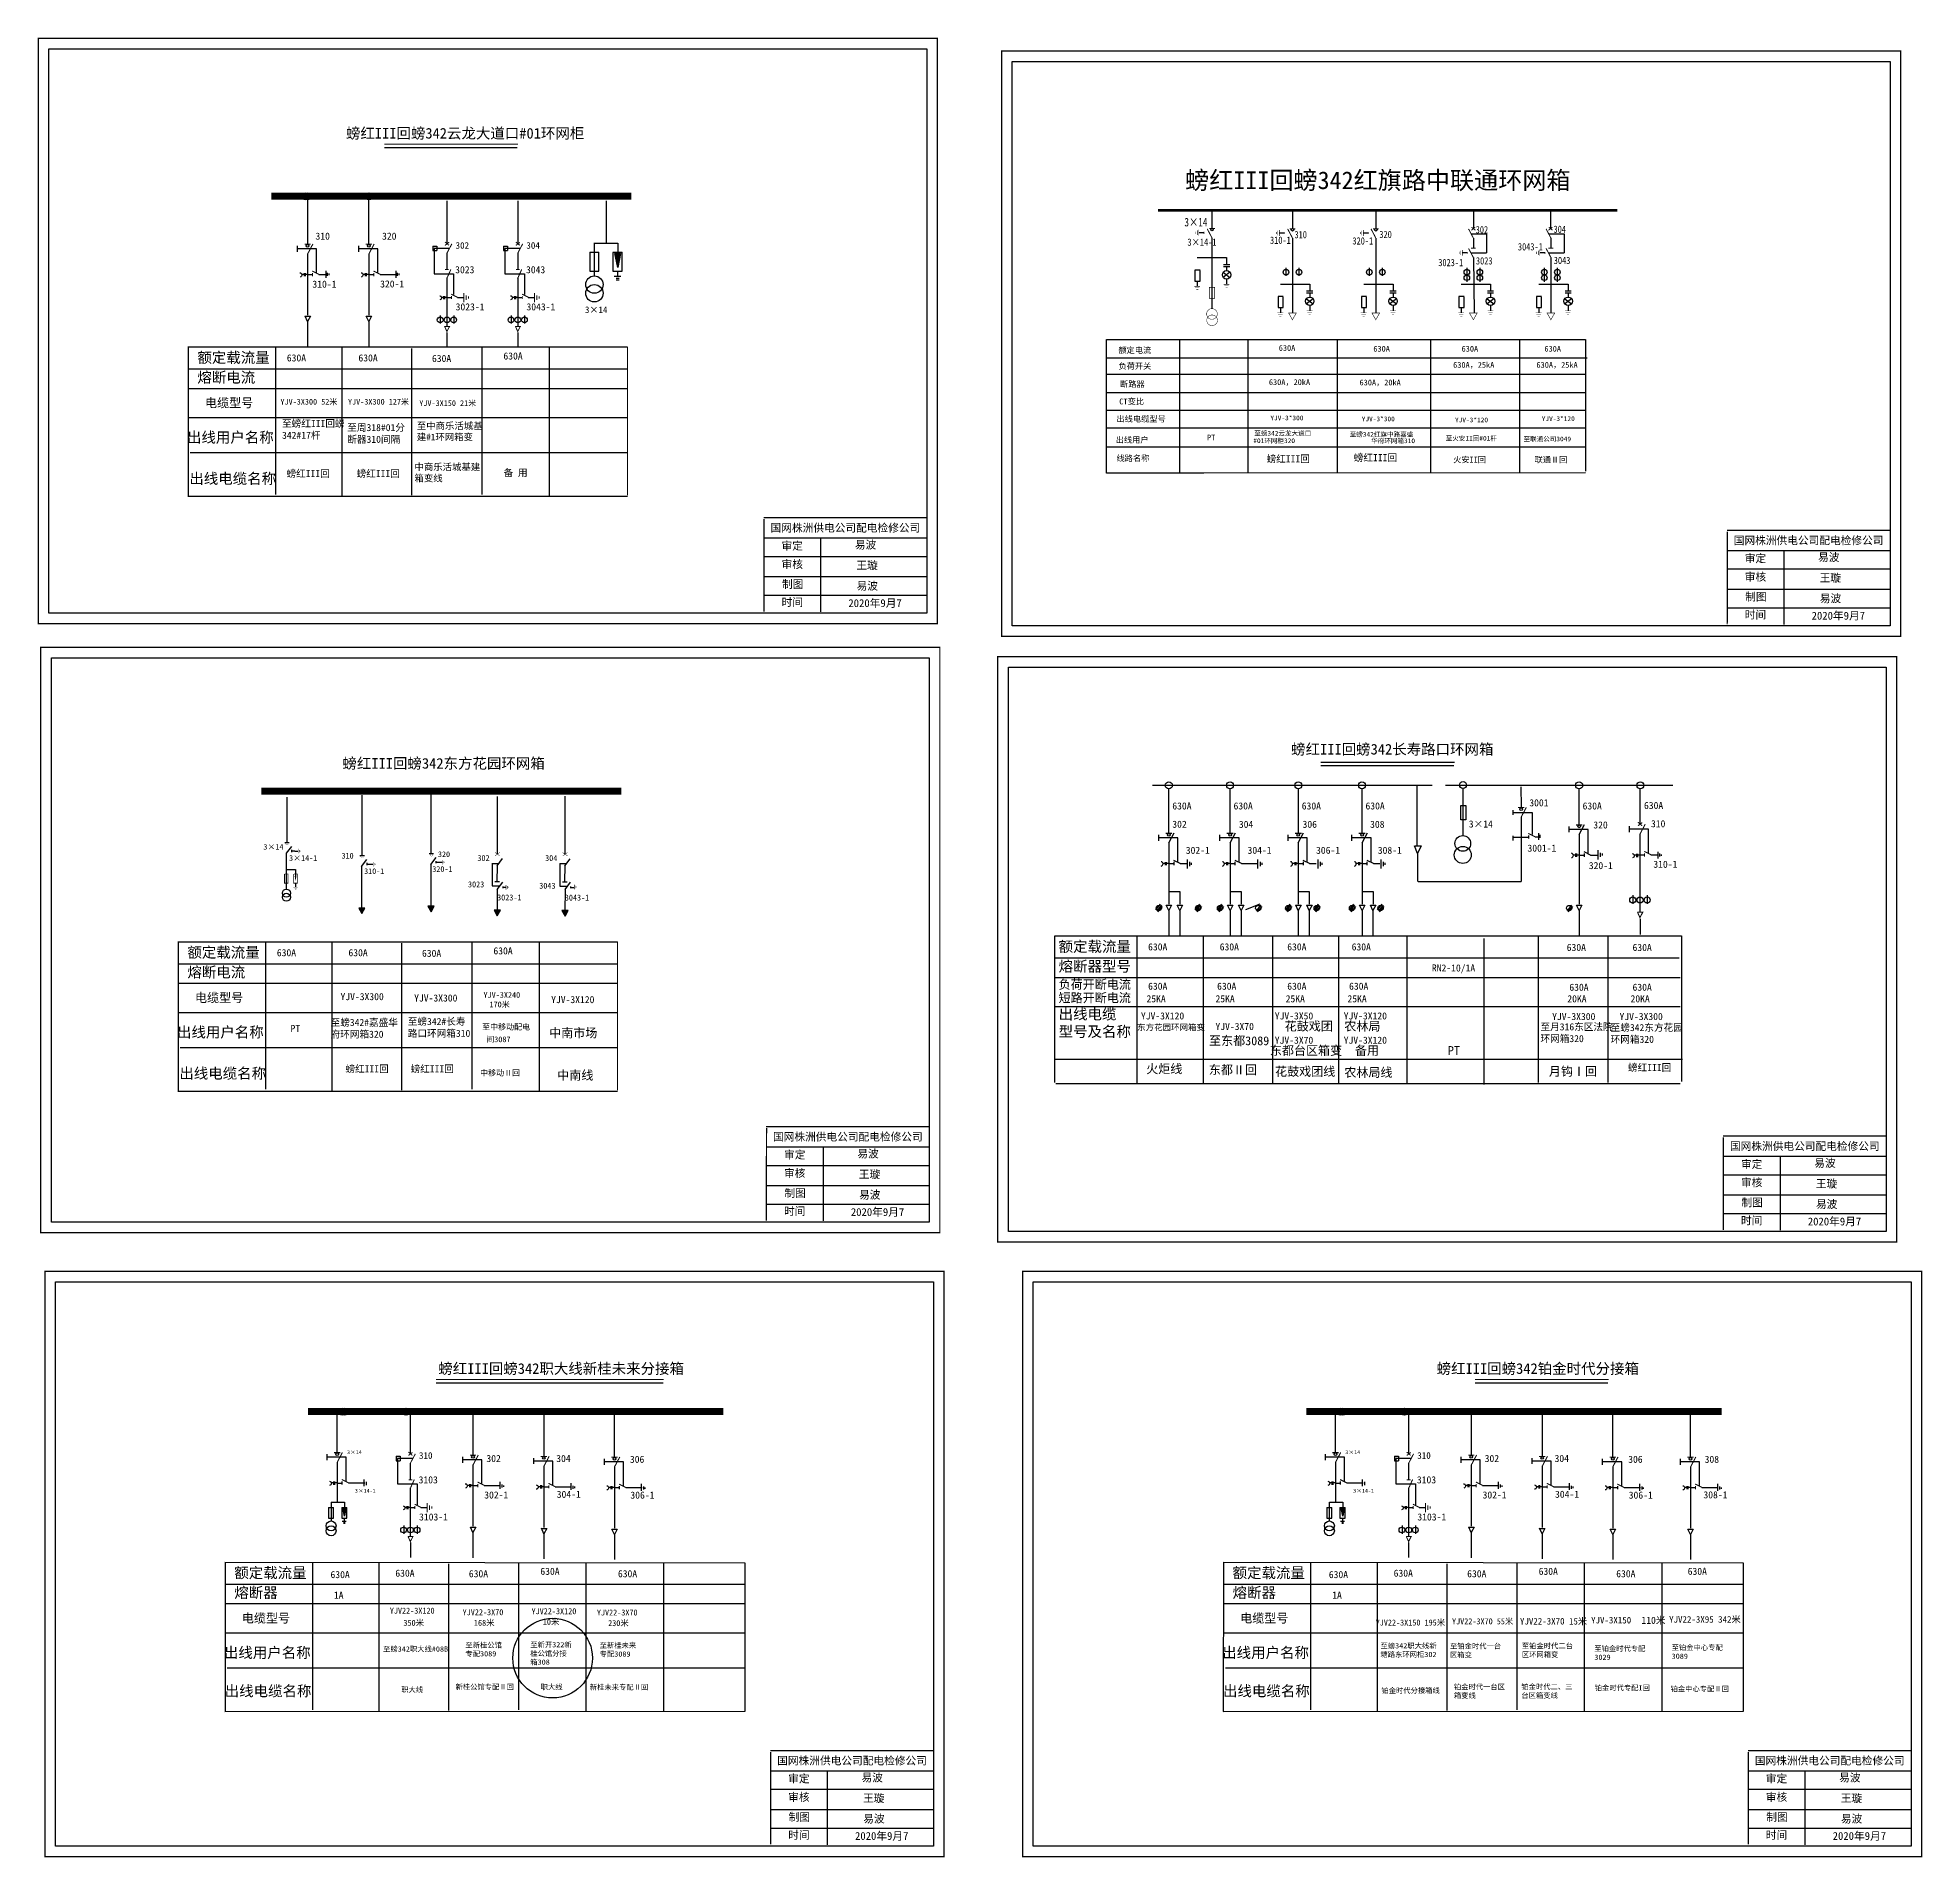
# Model space of a CAD drawing. Extents: x -184 to 627, y -436 to 79.
# Drawn here: x -184 to 350, y -436 to 79 of the extents above; entities that cross this region are included whole.
import ezdxf

# ---------------------------------------------------------------- set-up
doc = ezdxf.new("R2010")
doc.units = 0
doc.header["$LTSCALE"] = 0.774411
doc.linetypes.add('ACAD_ISO02W100', pattern=[15, 12, -3])
doc.linetypes.add('CENTER', pattern=[50.8, 31.75, -6.35, 6.35, -6.35])
doc.layers.get('0').update_dxf_attribs({"linetype": 'CONTINUOUS'})
doc.layers.add('2', color=7, linetype='CONTINUOUS')
doc.styles.add('_宋体', font='', dxfattribs={"width": 0.8})
doc.styles.add('HZ', font='')
doc.styles.get("Standard").update_dxf_attribs({"font": '', "height": 2.5})
doc.styles.add('STYLE1', font='txt.shx', dxfattribs={"height": 2.6})
doc.styles.add('字体', font='simkai_0.ttf', dxfattribs={"height": 2.5})
doc.styles.add('宋体', font='')
doc.styles.get('_宋体').set_extended_font_data('SimSun')
doc.styles.get('HZ').set_extended_font_data('SimSun')
doc.styles.get('Standard').set_extended_font_data('SimSun')
doc.styles.get('宋体').set_extended_font_data('SimSun')

msp = doc.modelspace()

# ---------------------------------------------------------------- texts
at = {"style": 'HZ'}
for s, height, p in [('螃红III回螃342云龙大道口#01环网柜', 3, (-96.26, 50.87)), ('额定载流量', 3, (-138.3, -12.61)), ('熔断电流', 3, (-138.3, -18.21)), ('电缆型号', 2.5, (-136.15, -25.2)), ('出线用户名称', 3, (-141.25, -35.19)), ('出线电缆名称', 3, (-140.58, -46.85)), ('螃红III回螃342长寿路口环网箱', 3, (171.31, -123.46)), ('额定载流量', 3, (105.48, -179.3)), ('额定载流量', 3, (-141.13, -180.95)), ('熔断电流', 3, (-141.13, -186.56)), ('熔断器型号', 3, (105.48, -184.91)), ('RN2-10/1A', 2, (211.15, -184.87)), ('电缆型号', 2.5, (-138.98, -193.55)), ('短路开断电流', 2.5, (105.48, -193.59)), ('负荷开断电流', 2.5, (105.48, -189.79)), ('出线电缆', 3, (105.48, -198.42)), ('出线用户名称', 3, (-144.08, -203.53)), ('型号及名称', 3, (105.48, -203.36)), ('东方花园环网箱变', 1.717, (127.7, -201.52)), ('花鼓戏团', 2.5, (169.47, -201.6)), ('农林局', 2.5, (186.35, -201.6)), ('至东都3089', 2.5, (148.07, -205.73)), ('东都台区箱变', 2.5, (165.28, -208.48)), ('备用', 2.5, (189.36, -208.48)), ('PT', 2.5, (215.66, -208.48)), ('出线电缆名称', 3, (-143.41, -215.19)), ('火炬线', 2.5, (130.27, -213.68)), ('东都Ⅱ回', 2.5, (148, -213.95)), ('花鼓戏团线', 2.5, (166.74, -214.42)), ('农林局线', 2.5, (186.35, -214.7)), ('月钩Ⅰ回', 2.5, (244.26, -214.4)), ('螃红III回螃342职大线新桂未来分接箱', 3, (-70.1, -298.74)), ('螃红III回螃342铂金时代分接箱', 3, (212.49, -298.74)), ('额定载流量', 3, (-127.86, -356.55)), ('额定载流量', 3, (154.73, -356.55)), ('熔断器', 3, (-127.86, -362.16)), ('熔断器', 3, (154.73, -362.16)), ('电缆型号', 2.5, (-125.71, -369.15)), ('电缆型号', 2.5, (156.88, -369.15)), ('出线用户名称', 3, (-130.8, -379.14)), ('出线用户名称', 3, (151.78, -379.14)), ('出线电缆名称', 3, (-130.57, -390)), ('出线电缆名称', 3, (152.02, -390))]:
    msp.add_text(s, height=height, dxfattribs=at).set_placement(p)
at = {"color": 7, "lineweight": -3, "style": '_宋体', "width": 0.8}
msp.add_text('3×14', height=2.4, dxfattribs=at).set_placement((141.09, 26.01))
for s, height, p in [('310', 2, (-104.87, 22.25)), ('320', 2, (-86.03, 22.25)), ('302', 1.875, (-65.22, 19.68)), ('304', 1.875, (-45.18, 19.68)), ('320-1', 2, (-86.57, 8.72)), ('3023', 2, (-65.33, 12.75)), ('3043', 2, (-45.28, 12.75)), ('310-1', 2, (-105.75, 8.66)), ('3023-1', 2, (-65.2, 2.24)), ('3043-1', 2, (-45.15, 2.24)), ('3×14', 1.875, (-28.6, 1.48)), ('630A', 2, (-112.98, -12.21)), ('630A', 2, (-92.71, -12.21)), ('630A', 2, (-71.9, -12.37)), ('630A', 2, (-51.67, -11.67)), ('YJV-3X300 52米', 1.6151, (-114.79, -24.42)), ('YJV-3X300 127米', 1.6151, (-95.67, -24.42)), ('YJV-3X150 21米', 1.6151, (-75.49, -24.82)), ('630A', 2, (137.66, -139.01)), ('630A', 2, (155, -139.01)), ('630A', 2, (174.3, -139.01)), ('630A', 2, (192.35, -139.01)), ('3001', 2, (238.72, -138.12)), ('630A', 2, (253.8, -139.01)), ('630A', 2, (271.18, -138.88)), ('302', 2, (137.66, -144.2)), ('304', 2, (156.5, -144.2)), ('306', 2, (174.53, -144.2)), ('308', 2, (193.65, -144.2)), ('3×14', 2, (221.59, -144.12)), ('320', 2, (256.84, -144.39)), ('310', 2, (273.16, -144.04)), ('3001-1', 2, (238.2, -150.96)), ('302-1', 2, (141.48, -151.56)), ('304-1', 2, (158.96, -151.56)), ('306-1', 2, (178.35, -151.56)), ('308-1', 2, (195.83, -151.56)), ('320-1', 2, (255.56, -155.89)), ('310-1', 2, (273.83, -155.52)), ('630A', 2, (-115.81, -180.55)), ('630A', 2, (-95.54, -180.55)), ('630A', 2, (-74.73, -180.71)), ('630A', 2, (-54.5, -180.02)), ('630A', 2, (130.81, -178.9)), ('630A', 2, (151.08, -178.9)), ('630A', 2, (170.2, -178.9)), ('630A', 2, (188.43, -178.9)), ('630A', 2, (249.31, -179.06)), ('630A', 2, (267.94, -179.06)), ('YJV-3X300', 2, (-97.79, -192.98)), ('YJV-3X300', 2, (-76.94, -193.37)), ('YJV-3X120', 2, (-38.16, -193.82)), ('25KA', 2, (130.36, -193.59)), ('630A', 2, (130.81, -190.03)), ('25KA', 2, (149.89, -193.59)), ('630A', 2, (150.34, -190.03)), ('25KA', 2, (169.75, -193.59)), ('630A', 2, (170.2, -190.03)), ('25KA', 2, (187.25, -193.59)), ('630A', 2, (187.7, -190.03)), ('20KA', 2, (249.48, -193.59)), ('630A', 2, (250.05, -190.32)), ('20KA', 2, (267.37, -193.59)), ('630A', 2, (267.94, -190.32)), ('YJV-3X120', 2, (128.78, -198.44)), ('YJV-3X50', 2, (166.67, -198.44)), ('YJV-3X120', 2, (186.18, -198.44)), ('YJV-3X300', 2, (245.18, -198.61)), ('YJV-3X300', 2, (264.26, -198.61)), ('中南市场', 2.5, (-38.73, -203.52)), ('YJV-3X70', 2, (149.88, -201.42)), ('YJV-3X70', 2, (166.67, -205.31)), ('YJV-3X120', 2, (186.18, -205.31)), ('中南线', 2.5, (-36.45, -215.49)), ('3×14', 1.069, (-95.94, -321.46)), ('310', 1.875, (-75.58, -322.8)), ('302', 2, (-56.5, -323.69)), ('304', 2, (-36.72, -323.69)), ('306', 2, (-15.87, -323.93)), ('3×14', 1.069, (186.65, -321.46)), ('310', 1.875, (207, -322.8)), ('302', 2, (226.08, -323.69)), ('304', 2, (245.87, -323.69)), ('306', 2, (266.72, -323.93)), ('308', 2, (288.35, -323.93)), ('3103', 2, (-75.68, -329.73)), ('3103', 2, (206.9, -329.73)), ('3×14-1', 1.069, (-93.72, -332.36)), ('302-1', 2, (-57.1, -334.02)), ('304-1', 2, (-36.58, -333.82)), ('306-1', 2, (-15.73, -334.06)), ('3×14-1', 1.069, (188.86, -332.36)), ('302-1', 2, (225.49, -334.02)), ('304-1', 2, (246, -333.82)), ('306-1', 2, (266.86, -334.06)), ('308-1', 2, (288.01, -333.98)), ('3103-1', 2, (-75.56, -340.24)), ('3103-1', 2, (207.03, -340.24)), ('630A', 2, (-100.62, -356.55)), ('630A', 2, (-82.27, -356.15)), ('630A', 2, (-61.46, -356.31)), ('630A', 2, (-41.22, -355.62)), ('630A', 2, (-19.26, -356.31)), ('630A', 2, (181.97, -356.55)), ('630A', 2, (200.32, -356.15)), ('630A', 2, (221.13, -356.31)), ('630A', 2, (241.36, -355.62)), ('630A', 2, (263.32, -356.31)), ('630A', 2, (283.55, -355.62)), ('1A', 2, (-99.66, -362.37)), ('1A', 2, (182.93, -362.37)), ('YJV22-3X120', 1.6943, (-83.83, -366.61)), ('YJV22-3X70', 1.694, (-63.22, -367.05)), ('YJV22-3X120', 1.6943, (-43.71, -366.76)), ('10米', 1.694, (-40.52, -369.76)), ('YJV22-3X70', 1.694, (-25.22, -367.13)), ('YJV22-3X150 195米', 1.6943, (195.23, -369.97)), ('YJV22-3X70 55米', 1.6943, (216.84, -369.63)), ('YJV22-3X70 15米', 1.8539, (236.08, -369.69)), ('YJV-3X150', 1.854, (256.21, -369.38)), ('110米', 2, (270.46, -369.5)), ('YJV22-3X95 342米', 1.8539, (278.3, -369.16)), ('350米', 1.694, (-79.97, -370.05)), ('168米', 1.694, (-60.02, -370.05)), ('230米', 1.694, (-22.03, -370.13))]:
    msp.add_text(s, height=height).set_placement(p)
at = {"color": 0, "style": '_宋体', "width": 0.8}
for s, p in [('3×14-1', (141.95, 20.52)), ('310-1', (165.32, 21.07)), ('310', (172.25, 22.65)), ('320-1', (188.65, 20.88)), ('320', (196.28, 22.72)), ('302', (223.55, 24.05)), ('304', (245.58, 24.17)), ('3023-1', (212.96, 14.75)), ('3023', (223.61, 15.23)), ('3043-1', (235.5, 19.21)), ('3043', (245.65, 15.35))]:
    msp.add_text(s, height=2.055, dxfattribs=at).set_placement(p)
at = {"color": 0, "style": 'HZ'}
for s, p in [('额定电流', (122.4, -9.87)), ('负荷开关', (122.42, -14.36)), ('断路器', (122.86, -19.46)), ('CT变比', (122.65, -24.37)), ('出线电缆型号', (121.85, -29.3)), ('出线用户', (121.64, -35.23)), ('线路名称', (121.87, -40.44))]:
    msp.add_text(s, height=1.661, dxfattribs=at).set_placement(p)
at = {"color": 0}
for s, height, p in [('630A', 1.639, (167.8, -9.23)), ('630A', 1.639, (194.57, -9.44)), ('630A', 1.639, (219.56, -9.44)), ('630A', 1.639, (243, -9.44)), ('630A，25kA', 1.639, (217.16, -14.01)), ('630A，25kA', 1.639, (240.75, -14.01)), ('630A，20kA', 1.639, (165.01, -18.9)), ('630A，20kA', 1.639, (190.67, -18.99)), ('至螃342云龙大道口', 1.328, (160.87, -33.21)), ('YJV-3*300', 1.328, (165.43, -28.86)), ('至螃342红旗中路嘉盛', 1.3284, (187.89, -33.51)), ('YJV-3*300', 1.328, (191.29, -29.14)), ('YJV-3*120', 1.328, (217.69, -29.43)), ('YJV-3*120', 1.328, (242.24, -29.08)), ('PT', 1.639, (147.49, -34.58)), ('#01环网柜320', 1.328, (160.59, -35.31)), ('华府环网箱310', 1.328, (193.96, -35.33)), ('至火安II回#01杆', 1.328, (215.05, -34.63)), ('至联通公司3049', 1.328, (237.08, -34.81)), ('火安II回', 1.639, (217.2, -40.84)), ('联通Ⅱ回', 1.639, (240.26, -40.84)), ('3×14', 1.594, (-119.63, -150.39)), ('3×14-1', 1.594, (-112.35, -153.55)), ('310', 1.594, (-97.49, -152.91)), ('320', 1.594, (-70.2, -152.48)), ('302', 1.69, (-59.04, -153.59)), ('304', 1.69, (-39.86, -153.62)), ('310-1', 1.594, (-91.09, -157.27)), ('320-1', 1.594, (-71.8, -156.67)), ('3023', 1.69, (-61.7, -161.06)), ('3043', 1.69, (-41.53, -161.44)), ('3023-1', 1.69, (-53.46, -164.76)), ('3043-1', 1.69, (-34.29, -164.8)), ('YJV-3X240', 1.615, (-57.31, -192.31)), ('170米', 1.615, (-55.62, -195)), ('至中移动配电', 1.615, (-57.7, -201.36)), ('间3087', 1.615, (-56.54, -204.87)), ('中移动Ⅱ回', 1.615, (-58.27, -214.37))]:
    msp.add_text(s, height=height, dxfattribs=at).set_placement(p)
at = {"color": 0, "insert": (141.3, 41.57), "char_height": 5, "width": 135.5691, "attachment_point": 1, "style": '宋体'}
msp.add_mtext('{\\C256;螃红III回螃342红旗路中联通环网箱}', dxfattribs=at)
at = {"linetype": 'Continuous', "attachment_point": 1, "style": 'STYLE1'}
for s, insert, char_height, width in [('{\\fSimSun|b0|i0|c134|p2;至螃红III回螃342#17杆}', (-114.34, -28.78), 1.9986, 17.6993), ('{\\fSimSun|b0|i0|c134|p2;至周318#01分断器310间隔}', (-95.88, -29.92), 1.9986, 17.6993), ('{\\fSimSun|b0|i0|c134|p2;螃红III回}', (-113.09, -42.95), 1.9986, 19.414), ('{\\fSimSun|b0|i0|c134|p2;螃红III回}', (-93.24, -42.95), 1.9986, 19.414), ('{\\fSimSun|b0|i0|c134|p2;备 用}', (-51.64, -42.73), 1.9986, 19.414), ('{\\fSimSun|b0|i0|c134|p2;螃红III回}', (164.34, -38.78), 1.9986, 19.414), ('{\\fSimSun|b0|i0|c134|p2;螃红III回}', (189.03, -38.44), 1.9986, 19.414), ('{\\fSimSun|b0|i0|c134|p2;螃红III回螃342东方花园环网箱}', (-97.23, -124.46), 3, 60.7316), ('{\\fSimSun|b0|i0|c134|p2;PT}', (-111.94, -200.01), 1.9986, 15.1396), ('{\\fSimSun|b0|i0|c134|p2;至螃342#嘉盛华府环网箱320}', (-100.6, -198.29), 1.9986, 19.2052), ('{\\fSimSun|b0|i0|c134|p2;至螃342#长寿路口环网箱310}', (-78.75, -198.03), 1.9986, 18.1888), ('{\\fSimSun|b0|i0|c134|p2;至月\\fKaiTi_GB2312|b0|i0|c134|p49;316\\fSimSun|b0|i0|c134|p2;东区法院环网箱\\fKaiTi_GB2312|b0|i0|c134|p49;320}', (241.88, -199.53), 1.99862, 21.6031), ('{\\fSimSun|b0|i0|c134|p2;至螃342东方花园环网箱320}', (261.74, -199.74), 1.9986, 21.6031), ('{\\fSimSun|b0|i0|c134|p2;螃红III回}', (-96.4, -211.42), 1.9986, 19.414), ('{\\fSimSun|b0|i0|c134|p2;螃红III回}', (-77.96, -211.42), 1.9986, 19.414), ('{\\fSimSun|b0|i0|c134|p2;螃红III回}', (266.65, -211.05), 1.9986, 19.414), ('{\\fSimSun|b0|i0|c134|p2;至螃342职大线#08B}', (-85.74, -375.88), 1.4761, 18.7534), ('{\\fSimSun|b0|i0|c134|p2;至新桂公馆专配3089}', (-62.43, -374.76), 1.4761, 11.7115), ('{\\fSimSun|b0|i0|c134|p2;至新开322新桂公馆分接箱308}', (-44.07, -374.66), 1.4761, 11.7115), ('{\\fSimSun|b0|i0|c134|p2;至新桂未来专配3089}', (-24.43, -374.84), 1.4761, 11.7115), ('{\\fSimSun|b0|i0|c134|p2;至螃342职大线新塘路东环网柜302}', (196.6, -374.96), 1.4761, 15.9037), ('{\\fSimSun|b0|i0|c134|p2;至铂金时代一台区箱变}', (216.28, -375.05), 1.4761, 15.9037), ('{\\fSimSun|b0|i0|c134|p2;至铂金时代二台区环网箱变}', (236.6, -374.99), 1.4761, 15.9037), ('{\\fSimSun|b0|i0|c134|p2;至铂金时代专配3029}', (257.12, -375.75), 1.4761, 17.3247), ('{\\fSimSun|b0|i0|c134|p2;至铂金中心专配3089}', (279, -375.45), 1.4761, 17.3247), ('{\\fSimSun|b0|i0|c134|p2;职大线}', (-80.61, -387.38), 1.4761, 17.0907), ('{\\fSimSun|b0|i0|c134|p2;新桂公馆专配Ⅱ回}', (-65.22, -386.6), 1.4761, 17.5586), ('{\\fSimSun|b0|i0|c134|p2;职大线}', (-41.13, -386.63), 1.4761, 17.0907), ('{\\fSimSun|b0|i0|c134|p2;新桂未来专配Ⅱ回}', (-27.22, -386.68), 1.4761, 17.5586), ('{\\fSimSun|b0|i0|c134|p2;铂金时代分接箱线}', (196.85, -387.63), 1.4761, 17.0907), ('{\\fSimSun|b0|i0|c134|p2;铂金时代一台区箱变线}', (217.37, -386.6), 1.4761, 15.9037), ('{\\fSimSun|b0|i0|c134|p2;铂金时代二、三台区箱变线}', (236.47, -386.55), 1.4761, 15.9037), ('{\\fSimSun|b0|i0|c134|p2;铂金时代专配I回}', (257.23, -386.86), 1.4761, 17.3247), ('{\\fSimSun|b0|i0|c134|p2;铂金中心专配Ⅱ回}', (278.71, -387.16), 1.4761, 17.3247)]:
    msp.add_mtext(s, dxfattribs=dict(at, insert=insert, char_height=char_height, width=width))
at = {"char_height": 1.9, "width": 19.0539, "attachment_point": 1, "style": '字体'}
for s, insert in [('{\\fSimSun|b0|i0|c134|p2;至中商乐活城基建#1环网箱变}', (-76.18, -29.49)), ('{\\fSimSun|b0|i0|c134|p2;中商乐活城基建箱变线}', (-76.85, -41.13))]:
    msp.add_mtext(s, dxfattribs=dict(at, insert=insert))
at = {"color": 0, "linetype": 'Continuous', "attachment_point": 1, "style": '字体'}
for s, insert, char_height, width in [('国网株洲供电公司配电检修公司', (23.94, -58.2), 2.2195, 60.679), ('\\f\uffbfﾬￌﾣﾤ_GB2312|b0|i0|c134|p49;审定', (27.06, -63.29), 2.2195, 17.3574), ('易波', (47.81, -62.98), 2.219, 17.3574), ('国网株洲供电公司配电检修公司', (296.59, -61.75), 2.2195, 60.679), ('\\f\uffbfﾬￌﾣﾤ_GB2312|b0|i0|c134|p49;审核', (27.06, -68.52), 2.2195, 17.3574), ('{\\fSimSun|b0|i0|c134|p2;王璇}', (48.24, -68.81), 2.2195, 17.3574), ('\\f\uffbfﾬￌﾣﾤ_GB2312|b0|i0|c134|p49;审定', (299.71, -66.84), 2.2195, 17.3574), ('易波', (320.46, -66.53), 2.219, 17.3574), ('\\f\uffbfﾬￌﾣﾤ_GB2312|b0|i0|c134|p49;制图', (27.18, -74.15), 2.2195, 17.3574), ('{\\fSimSun|b0|i0|c134|p2;易波}', (48.3, -74.62), 2.2195, 17.3574), ('\\f\uffbfﾬￌﾣﾤ_GB2312|b0|i0|c134|p49;审核', (299.71, -72.07), 2.2195, 17.3574), ('{\\fSimSun|b0|i0|c134|p2;王璇}', (320.9, -72.36), 2.2195, 17.3574), ('\\f\uffbfﾬￌﾣﾤ_GB2312|b0|i0|c134|p49;时间', (27.06, -79.24), 2.2195, 17.3574), ('2020{\\fSimSun|b0|i0|c134|p2;年}9{\\fSimSun|b0|i0|c134|p2;月7}', (45.97, -79.51), 2.2195, 32.465), ('\\f\uffbfﾬￌﾣﾤ_GB2312|b0|i0|c134|p49;制图', (299.83, -77.7), 2.2195, 17.3574), ('{\\fSimSun|b0|i0|c134|p2;易波}', (320.95, -78.17), 2.2195, 17.3574), ('\\f\uffbfﾬￌﾣﾤ_GB2312|b0|i0|c134|p49;时间', (299.71, -82.79), 2.2195, 17.3574), ('2020{\\fSimSun|b0|i0|c134|p2;年}9{\\fSimSun|b0|i0|c134|p2;月7}', (318.63, -83.06), 2.2195, 32.465), ('国网株洲供电公司配电检修公司', (24.63, -230.54), 2.2195, 60.679), ('国网株洲供电公司配电检修公司', (295.51, -233.2), 2.2195, 60.679), ('\\f\uffbfﾬￌﾣﾤ_GB2312|b0|i0|c134|p49;审定', (27.75, -235.62), 2.2195, 17.3574), ('易波', (48.5, -235.32), 2.219, 17.3574), ('\\f\uffbfﾬￌﾣﾤ_GB2312|b0|i0|c134|p49;审定', (298.63, -238.29), 2.2195, 17.3574), ('易波', (319.38, -237.98), 2.219, 17.3574), ('\\f\uffbfﾬￌﾣﾤ_GB2312|b0|i0|c134|p49;审核', (27.75, -240.85), 2.2195, 17.3574), ('{\\fSimSun|b0|i0|c134|p2;王璇}', (48.94, -241.15), 2.2195, 17.3574), ('\\f\uffbfﾬￌﾣﾤ_GB2312|b0|i0|c134|p49;审核', (298.63, -243.51), 2.2195, 17.3574), ('{\\fSimSun|b0|i0|c134|p2;王璇}', (319.82, -243.81), 2.2195, 17.3574), ('\\f\uffbfﾬￌﾣﾤ_GB2312|b0|i0|c134|p49;制图', (27.87, -246.49), 2.2195, 17.3574), ('{\\fSimSun|b0|i0|c134|p2;易波}', (48.99, -246.96), 2.2195, 17.3574), ('\\f\uffbfﾬￌﾣﾤ_GB2312|b0|i0|c134|p49;制图', (298.75, -249.15), 2.2195, 17.3574), ('{\\fSimSun|b0|i0|c134|p2;易波}', (319.87, -249.62), 2.2195, 17.3574), ('\\f\uffbfﾬￌﾣﾤ_GB2312|b0|i0|c134|p49;时间', (27.75, -251.58), 2.2195, 17.3574), ('2020{\\fSimSun|b0|i0|c134|p2;年}9{\\fSimSun|b0|i0|c134|p2;月7}', (46.67, -251.84), 2.2195, 32.465), ('\\f\uffbfﾬￌﾣﾤ_GB2312|b0|i0|c134|p49;时间', (298.63, -254.24), 2.2195, 17.3574), ('2020{\\fSimSun|b0|i0|c134|p2;年}9{\\fSimSun|b0|i0|c134|p2;月7}', (317.55, -254.51), 2.2195, 32.465), ('国网株洲供电公司配电检修公司', (25.82, -407.11), 2.2195, 60.679), ('国网株洲供电公司配电检修公司', (302.56, -407.11), 2.2195, 60.679), ('\\f\uffbfﾬￌﾣﾤ_GB2312|b0|i0|c134|p49;审定', (28.94, -412.2), 2.2195, 17.3574), ('易波', (49.69, -411.9), 2.219, 17.3574), ('\\f\uffbfﾬￌﾣﾤ_GB2312|b0|i0|c134|p49;审定', (305.68, -412.2), 2.2195, 17.3574), ('易波', (326.43, -411.9), 2.219, 17.3574), ('\\f\uffbfﾬￌﾣﾤ_GB2312|b0|i0|c134|p49;审核', (28.94, -417.43), 2.2195, 17.3574), ('{\\fSimSun|b0|i0|c134|p2;王璇}', (50.12, -417.73), 2.2195, 17.3574), ('\\f\uffbfﾬￌﾣﾤ_GB2312|b0|i0|c134|p49;审核', (305.68, -417.43), 2.2195, 17.3574), ('{\\fSimSun|b0|i0|c134|p2;王璇}', (326.86, -417.73), 2.2195, 17.3574), ('\\f\uffbfﾬￌﾣﾤ_GB2312|b0|i0|c134|p49;制图', (29.06, -423.07), 2.2195, 17.3574), ('{\\fSimSun|b0|i0|c134|p2;易波}', (50.18, -423.54), 2.2195, 17.3574), ('\\f\uffbfﾬￌﾣﾤ_GB2312|b0|i0|c134|p49;制图', (305.8, -423.07), 2.2195, 17.3574), ('{\\fSimSun|b0|i0|c134|p2;易波}', (326.92, -423.54), 2.2195, 17.3574), ('\\f\uffbfﾬￌﾣﾤ_GB2312|b0|i0|c134|p49;时间', (28.94, -428.16), 2.2195, 17.3574), ('2020{\\fSimSun|b0|i0|c134|p2;年}9{\\fSimSun|b0|i0|c134|p2;月7}', (47.85, -428.42), 2.2195, 32.465), ('\\f\uffbfﾬￌﾣﾤ_GB2312|b0|i0|c134|p49;时间', (305.68, -428.16), 2.2195, 17.3574), ('2020{\\fSimSun|b0|i0|c134|p2;年}9{\\fSimSun|b0|i0|c134|p2;月7}', (324.59, -428.42), 2.2195, 32.465)]:
    msp.add_mtext(s, dxfattribs=dict(at, insert=insert, char_height=char_height, width=width))

# ---------------------------------------------------------------- blocks, each defined once
blk = doc.blocks.new('JD')
for points in [[(-2, 0.2), (-2, -0.2), (2, 0.2), (2, -0.2)], [(1, -1.2), (1, -0.8), (-1, -1.2), (-1, -0.8)], [(-0.5, -1.8), (-0.5, -2.2), (0.5, -1.8), (0.5, -2.2)]]:
    blk.add_trace(points)

# ---------------------------------------------------------------- hatches: boundary and pattern name
at = {"linetype": 'Continuous'}
for points in [[(-20.11, 18.29), (-18.54, 18.29), (-19.3, 14.33)], [(-97.14, -336.79), (-96.24, -336.79), (-96.67, -339.04)], [(185.45, -336.79), (186.35, -336.79), (185.91, -339.04)]]:
    msp.add_hatch(color=256, dxfattribs=at).paths.add_polyline_path(points)
for color, points in [(0, [(-91.74, -168.49), (-90.86, -166.97), (-92.62, -166.97)]), (0, [(-72.15, -167.94), (-71.28, -166.42), (-73.03, -166.42)]), (7, [(-53.4, -169.14), (-52.47, -167.53), (-54.33, -167.53)]), (7, [(-34.23, -169.17), (-33.3, -167.56), (-35.16, -167.56)])]:
    msp.add_hatch(color=color).paths.add_polyline_path(points)

# ---------------------------------------------------------------- linework, layer by layer
for p, q in [((-107.16, 33.51), (-107.16, 21)), ((-89.82, 33.51), (-89.82, 21)), ((-67.67, 33.2), (-67.67, 21.05)), ((-47.62, 33.2), (-47.62, 21.05)), ((-107.1, 18.27), (-107.1, 0.86)), ((-89.76, 18.27), (-89.76, 0.86)), ((-71.67, 20.4), (-71.67, 19.15)), ((-71.67, 20.4), (-70.55, 20.4)), ((-71.67, 19.15), (-70.55, 19.15)), ((-70.55, 20.4), (-70.55, 19.15)), ((-67.67, 18.5), (-67.67, 13.85)), ((-51.62, 20.4), (-50.5, 20.4)), ((-51.62, 20.4), (-51.62, 19.15)), ((-51.62, 19.15), (-50.5, 19.15)), ((-50.5, 20.4), (-50.5, 19.15)), ((-47.62, 18.5), (-47.62, 13.85)), ((-27.26, 18.69), (-24.66, 18.69)), ((-25.97, 21.31), (-25.97, 11.89)), ((-24.66, 13.38), (-24.66, 18.69)), ((-20.68, 18.69), (-18.08, 18.69)), ((-20.68, 18.63), (-20.68, 13.38)), ((-18.08, 13.38), (-18.08, 18.69)), ((-107.1, 12.37), (-105.71, 12.37)), ((-103.91, 12.41), (-102.02, 12.41)), ((-89.76, 12.37), (-88.38, 12.37)), ((-86.57, 12.41), (-81.93, 12.41)), ((-67.67, 11.52), (-67.67, -2.2)), ((-47.62, 11.52), (-47.62, -2.2)), ((-27.26, 13.38), (-24.66, 13.38)), ((-20.68, 13.38), (-18.08, 13.38)), ((-67.67, 5.89), (-66.37, 5.89)), ((-64.68, 5.93), (-62.91, 5.93)), ((-47.62, 5.89), (-46.32, 5.89)), ((-44.63, 5.93), (-42.86, 5.93)), ((-107.85, 0.61), (-106.32, 0.61)), ((-107.1, -0.94), (-107.83, 0.64)), ((-106.32, 0.61), (-107.1, -0.94)), ((-90.51, 0.61), (-88.99, 0.61)), ((-89.77, -0.94), (-90.49, 0.64)), ((-88.99, 0.61), (-89.77, -0.94)), ((-69.54, 0.78), (-69.54, -1.5)), ((-65.72, 0.78), (-65.72, -1.5)), ((-49.49, 0.78), (-49.49, -1.5)), ((-45.68, 0.78), (-45.68, -1.5)), ((-107.1, -0.94), (-107.1, -8.03)), ((-89.77, -0.94), (-89.77, -8.03)), ((-140.97, -8.1), (-16.59, -8.1)), ((-140.83, -50.4), (-140.82, -8.1)), ((-116.21, -8.3), (-116.21, -49.86)), ((-97.41, -8.3), (-97.41, -50.49)), ((-77.67, -8.54), (-77.67, -50.09)), ((-57.81, -8.3), (-57.81, -49.86)), ((-38.77, -8.3), (-38.77, -50.4)), ((-140.97, -14.35), (-16.59, -14.35)), ((-140.68, -19.84), (-16.59, -19.84)), ((-140.68, -28.11), (-16.59, -28.11)), ((-16.59, -38.1), (-140.31, -38.1)), ((-16.59, -50.48), (-140.97, -50.48)), ((179.74, -125.62), (217.54, -125.62)), ((179.74, -126.55), (217.35, -126.55)), ((132.05, -132.16), (211.18, -132.16)), ((136.63, -133.18), (136.63, -145.69)), ((153.97, -133.18), (153.97, -145.69)), ((173.27, -133.18), (173.27, -145.69)), ((191.32, -133.18), (191.32, -145.69)), ((215.03, -132.16), (279.37, -132.16)), ((219.91, -133.1), (219.91, -146.39)), ((252.77, -133.18), (252.77, -143.32)), ((270.04, -133.06), (270.04, -143.19)), ((-113, -135.51), (-113, -148.4)), ((219.38, -137.86), (220.74, -137.86)), ((219.38, -141.95), (219.38, -137.86)), ((220.74, -137.86), (220.74, -141.95)), ((220.74, -141.95), (219.38, -141.95)), ((249.88, -143.81), (249.88, -145.48)), ((251.95, -143.36), (253.72, -143.36)), ((252.83, -146.12), (254.33, -143.28)), ((133.74, -146.19), (133.74, -147.86)), ((135.81, -145.73), (137.57, -145.73)), ((136.69, -148.5), (138.19, -145.66)), ((136.69, -148.42), (136.69, -165.84)), ((151.07, -146.19), (151.07, -147.86)), ((153.14, -145.73), (154.91, -145.73)), ((154.03, -148.5), (155.53, -145.66)), ((154.03, -148.42), (154.03, -165.84)), ((170.38, -146.19), (170.38, -147.86)), ((172.45, -145.73), (174.21, -145.73)), ((173.33, -148.5), (174.83, -145.66)), ((173.33, -148.42), (173.33, -165.84)), ((188.43, -146.19), (188.43, -147.86)), ((190.49, -145.73), (192.26, -145.73)), ((191.38, -148.5), (192.88, -145.66)), ((191.38, -148.42), (191.38, -165.84)), ((240.34, -146.76), (241.28, -146.76)), ((252.83, -146.05), (252.83, -165.84)), ((270.04, -145.92), (270.04, -152.56)), ((-54.91, -154.29), (-52.96, -154.29)), ((-54.89, -154.29), (-54.89, -160.67)), ((-35.74, -154.32), (-33.79, -154.32)), ((-35.72, -154.33), (-35.72, -160.71)), ((135.68, -154.31), (135.05, -154.31)), ((135.68, -153.89), (135.68, -154.8)), ((135.96, -153.89), (135.96, -154.8)), ((136.69, -154.31), (135.96, -154.31)), ((136.69, -154.33), (138.07, -154.33)), ((138, -153.33), (140, -154.33)), ((138.07, -153.87), (138.07, -154.79)), ((139.88, -154.29), (141.77, -154.29)), ((153.02, -154.31), (152.39, -154.31)), ((153.02, -153.89), (153.02, -154.8)), ((153.3, -153.89), (153.3, -154.8)), ((154.02, -154.31), (153.3, -154.31)), ((154.03, -154.33), (155.41, -154.33)), ((155.33, -153.33), (157.33, -154.33)), ((155.41, -153.87), (155.41, -154.79)), ((157.22, -154.29), (161.85, -154.29)), ((172.32, -154.31), (171.69, -154.31)), ((172.32, -153.89), (172.32, -154.8)), ((172.6, -153.89), (172.6, -154.8)), ((173.33, -154.31), (172.6, -154.31)), ((173.33, -154.33), (174.71, -154.33)), ((174.64, -153.33), (176.64, -154.33)), ((174.71, -153.87), (174.71, -154.79)), ((176.52, -154.29), (178.41, -154.29)), ((190.37, -154.31), (189.74, -154.31)), ((190.37, -153.89), (190.37, -154.8)), ((190.65, -153.89), (190.65, -154.8)), ((191.38, -154.31), (190.65, -154.31)), ((191.38, -154.33), (192.76, -154.33)), ((192.69, -153.33), (194.69, -154.33)), ((192.76, -153.87), (192.76, -154.79)), ((194.57, -154.29), (196.45, -154.29)), ((251.82, -151.94), (251.19, -151.94)), ((251.82, -151.51), (251.82, -152.43)), ((252.1, -151.51), (252.1, -152.43)), ((252.83, -151.94), (252.1, -151.94)), ((252.83, -151.95), (254.22, -151.95)), ((254.14, -150.95), (256.14, -151.95)), ((254.22, -151.49), (254.22, -152.41)), ((256.02, -151.91), (257.91, -151.91)), ((269.97, -151.87), (271.35, -151.87)), ((270.04, -151.75), (270.04, -167.99)), ((273.16, -151.84), (275.04, -151.84)), ((-54.12, -159.43), (-52.78, -159.43)), ((-53.46, -154.97), (-53.52, -159.39)), ((-34.94, -159.47), (-33.6, -159.47)), ((-34.29, -155.01), (-34.34, -159.43)), ((-54.89, -160.67), (-52.68, -160.66)), ((-51.88, -161.03), (-50.94, -161.03)), ((-35.72, -160.71), (-33.51, -160.7)), ((-32.71, -161.06), (-31.77, -161.06)), ((136.69, -162.2), (139.79, -162.2)), ((139.79, -162.2), (139.79, -165.84)), ((154.02, -162.2), (157.13, -162.2)), ((157.13, -162.2), (157.13, -165.84)), ((173.33, -162.2), (176.43, -162.2)), ((176.43, -162.2), (176.43, -165.84)), ((191.38, -162.2), (194.48, -162.2)), ((194.48, -162.2), (194.48, -165.84)), ((268.05, -163.28), (268.05, -165.71)), ((272.12, -163.28), (272.12, -165.71)), ((134.27, -165.8), (132.95, -167.39)), ((134.57, -166.11), (133.24, -167.7)), ((134.83, -166.44), (133.5, -168.02)), ((135.94, -166.09), (137.47, -166.09)), ((136.68, -167.63), (135.96, -166.06)), ((137.47, -166.09), (136.68, -167.63)), ((136.68, -167.63), (136.68, -174.72)), ((139.04, -166.09), (140.57, -166.09)), ((139.78, -167.63), (139.06, -166.06)), ((140.57, -166.09), (139.78, -167.63)), ((139.78, -167.63), (139.78, -174.72)), ((145.4, -165.8), (144.07, -167.39)), ((145.69, -166.11), (144.36, -167.7)), ((145.95, -166.44), (144.63, -168.02)), ((151.61, -165.8), (150.28, -167.39)), ((151.91, -166.11), (150.58, -167.7)), ((152.17, -166.44), (150.84, -168.02)), ((153.27, -166.09), (154.8, -166.09)), ((154.02, -167.63), (153.29, -166.06)), ((154.8, -166.09), (154.02, -167.63)), ((154.02, -167.63), (154.02, -174.72)), ((156.38, -166.09), (157.9, -166.09)), ((157.12, -167.63), (156.39, -166.06)), ((157.9, -166.09), (157.12, -167.63)), ((157.12, -167.63), (157.12, -174.72)), ((162.42, -165.8), (158.35, -167.39)), ((162.72, -166.11), (161.39, -167.7)), ((162.98, -166.44), (161.65, -168.02)), ((170.91, -165.8), (169.59, -167.39)), ((171.21, -166.11), (169.88, -167.7)), ((171.47, -166.44), (170.14, -168.02)), ((172.58, -166.09), (174.11, -166.09)), ((173.32, -167.63), (172.6, -166.06)), ((174.11, -166.09), (173.32, -167.63)), ((173.32, -167.63), (173.32, -174.72)), ((175.68, -166.09), (177.21, -166.09)), ((176.42, -167.63), (175.7, -166.06)), ((177.21, -166.09), (176.42, -167.63)), ((176.42, -167.63), (176.42, -174.72)), ((178.98, -165.8), (177.65, -167.39)), ((179.27, -166.11), (177.94, -167.7)), ((179.53, -166.44), (178.21, -168.02)), ((188.96, -165.8), (187.64, -167.39)), ((189.26, -166.11), (187.93, -167.7)), ((189.52, -166.44), (188.19, -168.02)), ((190.63, -166.09), (192.15, -166.09)), ((191.37, -167.63), (190.65, -166.06)), ((192.15, -166.09), (191.37, -167.63)), ((191.37, -167.63), (191.37, -174.72)), ((193.73, -166.09), (195.25, -166.09)), ((194.47, -167.63), (193.75, -166.06)), ((195.25, -166.09), (194.47, -167.63)), ((194.47, -167.63), (194.47, -174.72)), ((197.02, -165.8), (195.7, -167.39)), ((197.32, -166.11), (195.99, -167.7)), ((197.58, -166.44), (196.25, -168.02)), ((250.71, -166.11), (249.39, -167.7)), ((250.97, -166.44), (249.65, -168.02)), ((252.08, -166.09), (253.61, -166.09)), ((252.83, -167.63), (252.1, -166.06)), ((253.61, -166.09), (252.83, -167.63)), ((252.83, -167.63), (252.83, -174.72)), ((104.41, -216.24), (104.42, -174.8)), ((104.42, -174.8), (281.79, -174.8)), ((127.58, -175), (127.58, -216.51)), ((146.37, -175), (146.37, -216.78)), ((166.04, -175), (166.04, -216.78)), ((184.75, -175), (184.75, -216.51)), ((204.05, -175), (204.05, -216.78)), ((225.82, -175.57), (225.82, -216.81)), ((241.24, -175), (241.24, -216.24)), ((281.82, -174.8), (281.82, -215.96)), ((-143.8, -176.44), (-19.42, -176.44)), ((-143.66, -218.75), (-143.65, -176.44)), ((-119.04, -176.65), (-119.04, -218.2)), ((-100.24, -176.65), (-100.24, -218.83)), ((-80.5, -176.88), (-80.5, -218.44)), ((-60.64, -176.65), (-60.64, -218.2)), ((-41.6, -176.65), (-41.6, -218.75)), ((104.49, -181.04), (281.1, -181.04)), ((-143.8, -182.69), (-19.42, -182.69)), ((104.49, -186.53), (281.44, -186.53)), ((-143.51, -188.18), (-19.42, -188.18)), ((-143.51, -196.45), (-19.42, -196.45)), ((104.49, -194.8), (281.44, -194.8)), ((-19.42, -206.44), (-143.14, -206.44)), ((282.13, -209.81), (104.41, -209.81)), ((281.44, -216.63), (104.69, -216.63)), ((-19.42, -218.82), (-143.8, -218.82)), ((-98.8, -308.5), (-98.8, -321.01)), ((-78.03, -309.28), (-78.03, -321.43)), ((-60.35, -309.22), (-60.35, -321.74)), ((183.79, -308.5), (183.79, -321.01)), ((204.56, -309.28), (204.56, -321.43)), ((222.24, -309.22), (222.24, -321.74)), ((-40.27, -309.58), (-40.27, -322.09)), ((-20.3, -309.78), (-20.3, -322.29)), ((242.32, -309.58), (242.32, -322.09)), ((262.28, -309.78), (262.28, -322.29)), ((284.3, -309.78), (284.3, -322.29)), ((-98.74, -323.74), (-98.74, -335.09)), ((-82.03, -322.08), (-82.03, -323.33)), ((-82.03, -322.08), (-80.91, -322.08)), ((-82.03, -323.33), (-80.91, -323.33)), ((-80.91, -322.08), (-80.91, -323.33)), ((-78.03, -323.98), (-78.03, -328.63)), ((-60.29, -324.46), (-60.29, -341.88)), ((-40.21, -324.82), (-40.21, -342.24)), ((-20.24, -325.02), (-20.24, -342.44)), ((183.84, -323.74), (183.84, -335.09)), ((200.56, -322.08), (200.56, -323.33)), ((200.56, -322.08), (201.68, -322.08)), ((200.56, -323.33), (201.68, -323.33)), ((201.68, -322.08), (201.68, -323.33)), ((204.56, -323.98), (204.56, -328.63)), ((222.3, -324.46), (222.3, -341.88)), ((242.38, -324.82), (242.38, -342.24)), ((262.34, -325.02), (262.34, -342.44)), ((284.36, -325.02), (284.36, -342.44)), ((-98.74, -329.65), (-97.36, -329.65)), ((-95.55, -329.61), (-90.91, -329.61)), ((-60.29, -330.37), (-58.9, -330.37)), ((-57.09, -330.33), (-52.46, -330.33)), ((-40.21, -330.72), (-38.82, -330.72)), ((-37.01, -330.68), (-32.38, -330.68)), ((183.84, -329.65), (185.23, -329.65)), ((187.04, -329.61), (191.67, -329.61)), ((222.3, -330.37), (223.68, -330.37)), ((225.49, -330.33), (230.13, -330.33)), ((242.38, -330.72), (243.76, -330.72)), ((245.57, -330.68), (250.21, -330.68)), ((-100.48, -335.06), (-100.48, -340.44)), ((-78.03, -330.96), (-78.03, -344.68)), ((-20.24, -330.93), (-18.86, -330.93)), ((-17.05, -330.89), (-12.42, -330.89)), ((182.11, -335.06), (182.11, -340.44)), ((204.56, -330.96), (204.56, -344.68)), ((262.34, -330.93), (263.73, -330.93)), ((265.54, -330.89), (270.17, -330.89)), ((284.36, -330.93), (285.75, -330.93)), ((287.56, -330.89), (292.19, -330.89)), ((-101.21, -336.56), (-99.73, -336.56)), ((-101.21, -339.59), (-99.73, -339.59)), ((-99.73, -339.59), (-99.73, -336.56)), ((-97.46, -336.56), (-95.98, -336.56)), ((-97.46, -336.59), (-97.46, -339.59)), ((-97.46, -339.59), (-95.98, -339.59)), ((-95.98, -339.59), (-95.98, -336.56)), ((-78.03, -336.59), (-76.73, -336.59)), ((-75.04, -336.55), (-73.27, -336.55)), ((181.37, -336.56), (182.86, -336.56)), ((181.37, -339.59), (182.86, -339.59)), ((182.86, -339.59), (182.86, -336.56)), ((185.13, -336.56), (186.61, -336.56)), ((185.13, -336.59), (185.13, -339.59)), ((185.13, -339.59), (186.61, -339.59)), ((186.61, -339.59), (186.61, -336.56)), ((204.56, -336.59), (205.86, -336.59)), ((207.55, -336.55), (209.32, -336.55)), ((-79.89, -341.7), (-79.89, -343.98)), ((-76.08, -341.7), (-76.08, -343.98)), ((-61.04, -342.13), (-59.51, -342.13)), ((-60.29, -343.67), (-61.02, -342.1)), ((-59.51, -342.13), (-60.29, -343.67)), ((-60.29, -343.67), (-60.29, -350.77)), ((-40.96, -342.48), (-39.43, -342.48)), ((-40.21, -344.03), (-40.94, -342.45)), ((-39.43, -342.48), (-40.21, -344.03)), ((-40.21, -344.03), (-40.21, -351.12)), ((-20.99, -342.69), (-19.47, -342.69)), ((-20.25, -344.23), (-20.98, -342.66)), ((-19.47, -342.69), (-20.25, -344.23)), ((-20.25, -344.23), (-20.25, -351.32)), ((202.69, -341.7), (202.69, -343.98)), ((206.5, -341.7), (206.5, -343.98)), ((221.55, -342.13), (223.08, -342.13)), ((222.29, -343.67), (221.57, -342.1)), ((223.08, -342.13), (222.29, -343.67)), ((222.29, -343.67), (222.29, -350.77)), ((241.63, -342.48), (243.16, -342.48)), ((242.37, -344.03), (241.65, -342.45)), ((243.16, -342.48), (242.37, -344.03)), ((242.37, -344.03), (242.37, -351.12)), ((261.59, -342.69), (263.12, -342.69)), ((262.34, -344.23), (261.61, -342.66)), ((263.12, -342.69), (262.34, -344.23)), ((262.34, -344.23), (262.34, -351.32)), ((283.61, -342.69), (285.14, -342.69)), ((284.36, -344.23), (283.63, -342.66)), ((285.14, -342.69), (284.36, -344.23)), ((284.36, -344.23), (284.36, -351.32)), ((-130.52, -352.05), (16.66, -352.25)), ((-130.38, -394.35), (-130.37, -352.05)), ((152.06, -352.05), (299.25, -352.25)), ((152.2, -394.35), (152.21, -352.05)), ((-105.76, -352.25), (-105.76, -393.8)), ((-86.97, -352.25), (-86.97, -394.44)), ((-67.22, -352.48), (-67.22, -394.04)), ((-47.36, -352.25), (-47.36, -393.8)), ((-28.32, -352.25), (-28.32, -394.35)), ((-6.39, -352.25), (-6.39, -394.35)), ((16.66, -352.25), (16.66, -394.35)), ((176.82, -352.25), (176.82, -393.8)), ((195.62, -352.25), (195.62, -394.44)), ((215.36, -352.48), (215.36, -394.04)), ((235.23, -352.25), (235.23, -393.8)), ((254.26, -352.25), (254.26, -394.35)), ((276.2, -352.25), (276.2, -394.35)), ((299.25, -352.25), (299.25, -394.35)), ((-130.52, -358.29), (16.66, -358.29)), ((152.06, -358.29), (299.25, -358.29)), ((-130.23, -363.78), (16.66, -363.78)), ((152.35, -363.78), (299.25, -363.78)), ((-130.23, -372.05), (16.66, -372.05)), ((152.35, -372.05), (299.25, -372.05)), ((16.66, -382.04), (-129.86, -382.04)), ((299.25, -382.04), (152.72, -382.04)), ((16.66, -394.35), (-130.52, -394.42)), ((299.25, -394.35), (152.06, -394.42))]:
    msp.add_line(p, q)
for p, q in [((-22.49, 21.28), (-22.49, 33.27)), ((-27.26, 18.69), (-27.26, 13.38)), ((-25.95, 21.28), (-19.32, 21.28)), ((-19.3, 14.33), (-20.11, 18.29)), ((-20.11, 18.29), (-18.54, 18.29)), ((-19.32, 21.28), (-19.32, 15.83)), ((-18.54, 18.29), (-19.3, 14.33)), ((-101.97, 13.39), (-101.97, 11.49)), ((-101.53, 12.9), (-101.53, 12.02)), ((-101.09, 12.64), (-101.09, 12.24)), ((-82.16, 13.39), (-82.16, 11.49)), ((-81.72, 12.9), (-81.72, 12.02)), ((-81.28, 12.64), (-81.28, 12.24)), ((-20.37, 11.95), (-18.4, 11.95)), ((-19.8, 11.39), (-18.93, 11.39)), ((-19.8, 10.91), (-18.93, 10.91)), ((-19.36, 13.27), (-19.36, 11.94)), ((254.63, -5.97), (254.63, -43.31)), ((207.02, -149.46), (207.02, -132.24)), ((236.49, -138.27), (236.38, -132.59)), ((233.97, -139.89), (239.5, -139.89)), ((234.05, -139.24), (234.05, -140.54)), ((236.41, -141.19), (236.41, -159.39)), ((239.5, -139.89), (239.5, -146.14)), ((207.1, -151.45), (206.2, -149.34)), ((206.28, -149.34), (208.07, -149.34)), ((208.07, -149.34), (207.1, -151.45)), ((234.05, -146.47), (234.05, -147.76)), ((238.36, -146.95), (234.13, -146.95)), ((241.28, -145.71), (241.28, -147.61)), ((241.72, -146.2), (241.72, -147.08)), ((141.87, -153.14), (141.87, -155.72)), ((142.56, -153.83), (142.56, -155.03)), ((143.05, -154.08), (143.05, -154.64)), ((161.81, -153.14), (161.81, -155.72)), ((162.5, -153.83), (162.5, -155.03)), ((162.98, -154.08), (162.98, -154.64)), ((178.82, -153.14), (178.82, -155.72)), ((179.51, -153.83), (179.51, -155.03)), ((180, -154.08), (180, -154.64)), ((196.7, -153.14), (196.7, -155.72)), ((197.38, -153.83), (197.38, -155.03)), ((197.87, -154.08), (197.87, -154.64)), ((207.1, -151.45), (207.1, -159.4)), ((258.14, -150.57), (258.14, -153.14)), ((258.82, -151.26), (258.82, -152.46)), ((259.31, -151.51), (259.31, -152.06)), ((275.13, -150.99), (275.13, -152.89)), ((275.58, -151.48), (275.58, -152.36)), ((276.02, -151.73), (276.02, -152.14)), ((207.25, -159.4), (236.46, -159.4)), ((261.08, -216.24), (261.08, -174.86)), ((-91.14, -328.63), (-91.14, -330.53)), ((-90.56, -329.34), (-90.56, -330.21)), ((-52.68, -329.35), (-52.68, -331.25)), ((-52.1, -330.06), (-52.1, -330.94)), ((-51.66, -330.31), (-51.66, -330.72)), ((-32.6, -329.7), (-32.6, -331.61)), ((-32.02, -330.41), (-32.02, -331.29)), ((-31.58, -330.66), (-31.58, -331.07)), ((-12.64, -329.91), (-12.64, -331.81)), ((-12.06, -330.62), (-12.06, -331.5)), ((191.45, -328.63), (191.45, -330.53)), ((192.03, -329.34), (192.03, -330.21)), ((229.9, -329.35), (229.9, -331.25)), ((230.48, -330.06), (230.48, -330.94)), ((230.92, -330.31), (230.92, -330.72)), ((249.98, -329.7), (249.98, -331.61)), ((250.56, -330.41), (250.56, -331.29)), ((251, -330.66), (251, -331.07)), ((269.95, -329.91), (269.95, -331.81)), ((270.53, -330.62), (270.53, -331.5)), ((291.97, -329.91), (291.97, -331.81)), ((292.55, -330.62), (292.55, -331.5)), ((-100.47, -335.08), (-96.68, -335.08)), ((-96.68, -335.08), (-96.68, -338.19)), ((-11.62, -330.87), (-11.62, -331.28)), ((182.12, -335.08), (185.9, -335.08)), ((185.9, -335.08), (185.9, -338.19)), ((270.97, -330.87), (270.97, -331.28)), ((292.99, -330.87), (292.99, -331.28)), ((-101.21, -336.56), (-101.21, -339.59)), ((-97.28, -340.4), (-96.16, -340.4)), ((-96.67, -339.04), (-97.14, -336.79)), ((-97.14, -336.79), (-96.24, -336.79)), ((-96.96, -340.72), (-96.46, -340.72)), ((-96.96, -341), (-96.46, -341)), ((-96.71, -339.65), (-96.71, -340.41)), ((-96.24, -336.79), (-96.67, -339.04)), ((181.37, -336.56), (181.37, -339.59)), ((185.31, -340.4), (186.43, -340.4)), ((185.91, -339.04), (185.45, -336.79)), ((185.45, -336.79), (186.35, -336.79)), ((185.63, -340.72), (186.13, -340.72)), ((185.63, -341), (186.13, -341)), ((185.88, -339.65), (185.88, -340.41)), ((186.35, -336.79), (185.91, -339.04))]:
    msp.add_line(p, q, dxfattribs=at)
at = {"color": 7, "lineweight": -3}
for p, q in [((148.89, 30.56), (148.89, 25.31)), ((171.68, 30.51), (171.68, 25.25)), ((195.27, 30.51), (195.27, 25.25)), ((222.88, 30.51), (222.88, 25.25)), ((244.75, 30.51), (244.75, 25.25)), ((146.64, 24.18), (145.17, 24.18)), ((148.89, 22.77), (148.89, 2.74)), ((169.42, 24.13), (167.96, 24.13)), ((171.68, 22.72), (171.68, 1.5)), ((193.21, 24.11), (191.75, 24.11)), ((195.27, 22.72), (195.27, 1.5)), ((222.28, 23.86), (226.6, 23.86)), ((222.88, 22.72), (222.88, 19.84)), ((226.6, 23.86), (226.6, 18.5)), ((244.23, 23.86), (248.55, 23.86)), ((244.83, 22.72), (244.83, 19.84)), ((248.55, 23.86), (248.55, 18.5)), ((144.74, 17.17), (153.04, 17.16)), ((153.04, 17.16), (153.04, 15.21)), ((221.22, 18.5), (219.76, 18.5)), ((222.2, 18.5), (226.6, 18.5)), ((222.88, 17.21), (223.07, 1.44)), ((243.17, 18.5), (241.71, 18.5)), ((244.14, 18.5), (248.55, 18.5)), ((244.83, 17.21), (244.83, 1.5)), ((152.1, 13.02), (153.98, 11.55)), ((153.98, 13.02), (152.1, 11.55)), ((152.17, 15.21), (153.91, 15.21)), ((152.17, 14.64), (153.91, 14.64)), ((153.04, 14.64), (153.04, 13.49)), ((153.04, 11.07), (153.04, 9.61)), ((169.79, 14.25), (169.79, 12.03)), ((173.48, 14.25), (173.48, 12.03)), ((193.38, 14.25), (193.38, 12.03)), ((197.08, 14.25), (197.08, 12.03)), ((220.99, 14.25), (220.99, 10.34)), ((224.68, 14.25), (224.68, 10.35)), ((242.94, 14.25), (242.94, 10.34)), ((246.63, 14.25), (246.63, 10.35)), ((144.74, 10.52), (144.74, 9.06)), ((168.27, 9.7), (176.56, 9.68)), ((175.62, 5.54), (177.5, 4.07)), ((177.5, 5.54), (175.62, 4.07)), ((175.69, 7.73), (177.43, 7.73)), ((175.69, 7.16), (177.43, 7.16)), ((176.56, 9.68), (176.56, 7.73)), ((176.56, 7.16), (176.56, 6.02)), ((191.86, 9.7), (200.15, 9.68)), ((199.21, 5.54), (201.09, 4.07)), ((201.09, 5.54), (199.21, 4.07)), ((199.28, 7.73), (201.02, 7.73)), ((199.28, 7.16), (201.02, 7.16)), ((200.15, 9.68), (200.15, 7.73)), ((200.15, 7.16), (200.15, 6.02)), ((219.47, 9.7), (227.76, 9.68)), ((226.82, 5.54), (228.7, 4.07)), ((228.7, 5.54), (226.82, 4.07)), ((226.89, 7.73), (228.63, 7.73)), ((226.89, 7.16), (228.63, 7.16)), ((227.76, 9.68), (227.76, 7.73)), ((227.76, 7.16), (227.76, 6.02)), ((241.42, 9.7), (249.71, 9.68)), ((248.77, 5.54), (250.65, 4.07)), ((250.65, 5.54), (248.77, 4.07)), ((248.84, 7.73), (250.58, 7.73)), ((248.84, 7.16), (250.58, 7.16)), ((249.71, 9.68), (249.71, 7.73)), ((249.71, 7.16), (249.71, 6.02)), ((168.27, 3.04), (168.27, 1.58)), ((176.56, 3.6), (176.56, 2.14)), ((191.86, 3.04), (191.86, 1.58)), ((200.15, 3.6), (200.15, 2.14)), ((219.47, 3.04), (219.47, 1.58)), ((227.76, 3.6), (227.76, 2.14)), ((241.42, 3.04), (241.42, 1.58)), ((249.71, 3.6), (249.71, 2.14))]:
    msp.add_line(p, q, dxfattribs=at)
at = {"linetype": 'ACAD_ISO02W100'}
for p, q in [((-71.31, 19.75), (-71.31, 12.6)), ((-67.11, 19.75), (-71.31, 19.75)), ((-47.06, 19.75), (-51.27, 19.75)), ((-51.27, 19.75), (-51.27, 12.6)), ((-71.31, 12.6), (-65.77, 12.6)), ((-65.77, 12.6), (-65.77, 6.69)), ((-51.27, 12.6), (-45.72, 12.6)), ((-45.72, 12.6), (-45.72, 6.69)), ((139.22, -147.02), (133.74, -147.02)), ((139.22, -153.86), (139.22, -147.02)), ((156.56, -147.02), (151.07, -147.02)), ((156.56, -153.86), (156.56, -147.02)), ((175.86, -147.02), (170.38, -147.02)), ((175.86, -153.86), (175.86, -147.02)), ((193.91, -147.02), (188.43, -147.02)), ((193.91, -153.86), (193.91, -147.02)), ((255.36, -144.64), (249.88, -144.64)), ((255.36, -151.48), (255.36, -144.64)), ((-81.67, -322.73), (-81.67, -329.88)), ((-77.47, -322.73), (-81.67, -322.73)), ((200.91, -322.73), (200.91, -329.88)), ((205.12, -322.73), (200.91, -322.73)), ((-81.67, -329.88), (-76.12, -329.88)), ((-76.12, -329.88), (-76.12, -335.79)), ((200.91, -329.88), (206.46, -329.88)), ((206.46, -329.88), (206.46, -335.79))]:
    msp.add_line(p, q, dxfattribs=at)
at = {"linetype": 'CENTER'}
for p, q in [((-67.66, -4.04), (-67.66, -8.22)), ((-47.61, -4.04), (-47.61, -8.22)), ((270.09, -169.96), (270.09, -174.41)), ((-78.02, -346.52), (-78.02, -350.7)), ((204.56, -346.52), (204.56, -350.7))]:
    msp.add_line(p, q, dxfattribs=at)
at = {"color": 0}
for p, q in [((139.7, -6.02), (139.7, -43.83)), ((159.07, -6.04), (159.07, -43.69)), ((119.06, -11.22), (134.09, -11.22)), ((119.06, -15.78), (134.02, -15.78)), ((133.95, -15.78), (146.63, -15.78)), ((134.01, -11.22), (146.69, -11.22)), ((144.19, -11.22), (255.08, -11.22)), ((146.42, -15.78), (254.44, -15.78)), ((119.06, -26), (133.91, -26)), ((133.84, -26), (146.52, -26)), ((146.31, -26), (254.68, -26)), ((-113.55, -148.34), (-112.28, -148.34)), ((-113.13, -151.4), (-113.13, -161.61)), ((-111.62, -150.43), (-111.62, -151.09)), ((-111.6, -150.76), (-110.76, -150.76)), ((-110.68, -150.78), (-109.79, -150.78)), ((-92.29, -152.06), (-91.03, -152.06)), ((-90.36, -154.15), (-90.36, -154.81)), ((-90.35, -154.48), (-89.51, -154.48)), ((-89.42, -154.51), (-88.53, -154.51)), ((-72.71, -151.51), (-71.44, -151.51)), ((-72.21, -154.58), (-72.21, -166.69)), ((-70.77, -153.6), (-70.77, -154.25)), ((-70.76, -153.93), (-69.92, -153.93)), ((-69.84, -153.93), (-68.95, -153.93)), ((-113.14, -155.99), (-110.51, -155.99)), ((-110.51, -155.99), (-110.51, -157.91)), ((-110.51, -159.93), (-110.51, -160.93)), ((-91.8, -155.13), (-91.8, -167.24)), ((-53.4, -161.65), (-53.46, -167.81)), ((-34.22, -161.69), (-34.29, -167.85))]:
    msp.add_line(p, q, dxfattribs=at)
at = {"color": 0, "linetype": 'Continuous'}
for p, q in [((22.1, -62.13), (68.24, -62.13)), ((38.12, -62.14), (38.12, -83.1)), ((22.1, -67.39), (68.24, -67.39)), ((294.76, -65.69), (340.9, -65.69)), ((310.77, -65.69), (310.77, -86.65)), ((22.1, -73.12), (68.24, -73.12)), ((294.76, -70.94), (340.9, -70.94)), ((22.1, -78.38), (68.24, -78.38)), ((294.76, -76.67), (340.9, -76.67)), ((294.76, -81.93), (340.9, -81.93)), ((22.8, -234.47), (68.94, -234.47)), ((38.81, -234.48), (38.81, -255.44)), ((22.8, -239.73), (68.94, -239.73)), ((293.68, -237.13), (339.82, -237.13)), ((309.69, -237.14), (309.69, -258.1)), ((293.68, -242.39), (339.82, -242.39)), ((22.8, -245.46), (68.94, -245.46)), ((22.8, -250.72), (68.94, -250.72)), ((293.68, -248.12), (339.82, -248.12)), ((293.68, -253.38), (339.82, -253.38)), ((23.98, -411.05), (70.12, -411.05)), ((40, -411.05), (40, -432.02)), ((300.72, -411.05), (346.86, -411.05)), ((316.74, -411.05), (316.74, -432.02)), ((23.98, -416.3), (70.12, -416.3)), ((300.72, -416.3), (346.86, -416.3)), ((23.98, -422.04), (70.12, -422.04)), ((300.72, -422.04), (346.86, -422.04)), ((23.98, -427.29), (70.12, -427.29)), ((300.72, -427.29), (346.86, -427.29))]:
    msp.add_line(p, q, dxfattribs=at)
at = {"color": 7}
for p, q in [((-91.67, -152.06), (-91.67, -134.92)), ((-72.08, -151.51), (-72.08, -134.29)), ((-53.39, -151.66), (-53.39, -135.37)), ((-34.21, -151.7), (-34.21, -135.21))]:
    msp.add_line(p, q, dxfattribs=at)
at = {"color": 0, "linetype": 'Continuous', "const_width": 0.37}
for points in [[(-183.32, 79.23), (71.16, 79.23), (71.16, -86.47), (-183.32, -86.47)], [(89.33, 75.68), (343.82, 75.68), (343.82, -90.02), (89.33, -90.02)], [(-182.63, -93.11), (71.86, -93.11), (71.86, -258.81), (-182.63, -258.81)], [(88.25, -95.77), (342.73, -95.77), (342.73, -261.47), (88.25, -261.47)], [(-181.44, -269.69), (73.04, -269.69), (73.04, -435.38), (-181.44, -435.38)], [(95.3, -269.69), (349.78, -269.69), (349.78, -435.38), (95.3, -435.38)]]:
    msp.add_lwpolyline(points, close=True, dxfattribs=at)
at = {"color": 0, "linetype": 'Continuous'}
for points in [[(-180.33, 76.23), (68.17, 76.23), (68.17, -83.48), (-180.33, -83.48)], [(92.33, 72.68), (340.82, 72.68), (340.82, -87.03), (92.33, -87.03)], [(-179.63, -96.1), (68.86, -96.1), (68.86, -255.81), (-179.63, -255.81)], [(91.25, -98.77), (339.74, -98.77), (339.74, -258.47), (91.25, -258.47)], [(-178.45, -272.68), (70.05, -272.68), (70.05, -432.39), (-178.45, -432.39)], [(98.29, -272.68), (346.79, -272.68), (346.79, -432.39), (98.29, -432.39)]]:
    msp.add_lwpolyline(points, close=True, dxfattribs=at)
for points, const_width in [([(-85.37, 49.25), (-47.57, 49.25)], 0.3), ([(-117.39, 34.54), (-15.42, 34.54)], 2), ([(-68.21, 20.63), (-67.06, 21.49)], 0.281), ([(-68.2, 21.57), (-67.09, 20.66)], 0.281), ([(-48.16, 20.63), (-47.01, 21.49)], 0.281), ([(-48.15, 21.57), (-47.05, 20.66)], 0.281), ([(-107.98, 20.96), (-106.21, 20.96)], 0.3), ([(-107.1, 18.2), (-105.6, 21.04)], 0.3), ([(-90.65, 20.96), (-88.88, 20.96)], 0.3), ([(-89.76, 18.2), (-88.26, 21.04)], 0.3), ([(-67.67, 18.42), (-66.26, 21.09)], 0.281), ([(-47.62, 18.42), (-46.22, 21.09)], 0.281), ([(-105.79, 13.37), (-103.79, 12.37)], 0.3), ([(-105.71, 12.83), (-105.71, 11.91)], 0.3), ([(-88.45, 13.37), (-86.45, 12.37)], 0.3), ([(-88.38, 12.83), (-88.38, 11.91)], 0.3), ([(-68.17, 13.77), (-67.13, 13.77)], 0.281), ([(-67.73, 11.18), (-66.55, 13.83)], 0.281), ([(-48.13, 13.77), (-47.08, 13.77)], 0.281), ([(-47.68, 11.18), (-46.5, 13.83)], 0.281), ([(-66.44, 6.83), (-64.57, 5.89)], 0.281), ([(-66.37, 6.32), (-66.37, 5.46)], 0.281), ([(-46.4, 6.83), (-44.52, 5.89)], 0.281), ([(-46.32, 6.32), (-46.32, 5.46)], 0.281), ([(-68.36, -2.28), (-66.93, -2.28), (-67.66, -3.73), (-68.34, -2.26)], 0.281), ([(-48.31, -2.28), (-46.88, -2.28), (-47.61, -3.73), (-48.3, -2.26)], 0.281), ([(-16.59, -8.1), (-16.59, -50.13)], 0.3), ([(-120.22, -133.81), (-18.25, -133.81)], 2), ([(235.5, -138.49), (237.27, -138.49)], 0.3), ([(236.38, -141.25), (237.88, -138.41)], 0.3), ([(269.47, -143.64), (270.69, -142.72)], 0.3), ([(269.48, -142.64), (270.66, -143.62)], 0.3), ([(270.04, -146), (271.54, -143.15)], 0.3), ([(238.45, -145.8), (240.45, -146.8)], 0.3), ([(238.53, -146.34), (238.53, -147.26)], 0.3), ([(-54.07, -151.18), (-52.73, -152.12)], 0.114), ([(-54.04, -152.13), (-52.7, -151.16)], 0.114), ([(-34.9, -151.22), (-33.55, -152.16)], 0.114), ([(-34.87, -152.17), (-33.52, -151.2)], 0.114), ([(271.27, -150.87), (273.27, -151.87)], 0.3), ([(271.35, -151.41), (271.35, -152.34)], 0.3), ([(-54.12, -159.43), (-52.78, -159.43)], 0.114), ([(-34.94, -159.47), (-33.6, -159.47)], 0.114), ([(269.31, -168.08), (270.83, -168.08), (270.05, -169.63), (269.33, -168.05)], 0.3), ([(-19.42, -176.44), (-19.42, -218.47)], 0.3), ([(-70.74, -300.36), (-6.33, -300.36)], 0.3), ([(223.38, -300.36), (261.17, -300.36)], 0.3), ([(-106.95, -309.41), (10.58, -309.41)], 2), ([(175.64, -309.41), (293.17, -309.41)], 2), ([(-99.63, -321.05), (-97.86, -321.05)], 0.3), ([(-98.74, -323.82), (-97.24, -320.97)], 0.3), ([(-78.56, -321.84), (-77.42, -320.99)], 0.281), ([(-78.55, -320.91), (-77.45, -321.82)], 0.281), ([(-78.03, -324.06), (-76.62, -321.39)], 0.281), ([(-61.17, -321.77), (-59.4, -321.77)], 0.3), ([(-60.29, -324.54), (-58.79, -321.7)], 0.3), ([(-41.09, -322.13), (-39.32, -322.13)], 0.3), ([(-40.21, -324.89), (-38.71, -322.05)], 0.3), ([(-21.13, -322.33), (-19.36, -322.33)], 0.3), ([(-20.24, -325.1), (-18.74, -322.26)], 0.3), ([(182.96, -321.05), (184.73, -321.05)], 0.3), ([(183.84, -323.82), (185.34, -320.97)], 0.3), ([(204.02, -321.84), (205.16, -320.99)], 0.281), ([(204.03, -320.91), (205.13, -321.82)], 0.281), ([(204.56, -324.06), (205.96, -321.39)], 0.281), ([(221.42, -321.77), (223.18, -321.77)], 0.3), ([(222.3, -324.54), (223.8, -321.7)], 0.3), ([(241.5, -322.13), (243.26, -322.13)], 0.3), ([(242.38, -324.89), (243.88, -322.05)], 0.3), ([(261.46, -322.33), (263.23, -322.33)], 0.3), ([(262.34, -325.1), (263.84, -322.26)], 0.3), ([(283.48, -322.33), (285.25, -322.33)], 0.3), ([(284.36, -325.1), (285.86, -322.26)], 0.3), ([(-97.43, -328.65), (-95.43, -329.65)], 0.3), ([(-97.36, -329.19), (-97.36, -330.11)], 0.3), ([(-78.53, -328.71), (-77.49, -328.71)], 0.281), ([(-78.09, -331.3), (-76.9, -328.65)], 0.281), ([(-58.98, -329.37), (-56.98, -330.37)], 0.3), ([(-58.9, -329.91), (-58.9, -330.83)], 0.3), ([(-38.9, -329.72), (-36.9, -330.72)], 0.3), ([(-38.82, -330.26), (-38.82, -331.18)], 0.3), ([(-18.94, -329.93), (-16.94, -330.93)], 0.3), ([(-18.86, -330.47), (-18.86, -331.39)], 0.3), ([(185.15, -328.65), (187.15, -329.65)], 0.3), ([(185.23, -329.19), (185.23, -330.11)], 0.3), ([(204.05, -328.71), (205.09, -328.71)], 0.281), ([(204.5, -331.3), (205.68, -328.65)], 0.281), ([(223.61, -329.37), (225.61, -330.37)], 0.3), ([(223.68, -329.91), (223.68, -330.83)], 0.3), ([(243.69, -329.72), (245.69, -330.72)], 0.3), ([(243.76, -330.26), (243.76, -331.18)], 0.3), ([(263.65, -329.93), (265.65, -330.93)], 0.3), ([(263.73, -330.47), (263.73, -331.39)], 0.3), ([(285.67, -329.93), (287.67, -330.93)], 0.3), ([(285.75, -330.47), (285.75, -331.39)], 0.3), ([(-76.8, -335.65), (-74.93, -336.59)], 0.281), ([(-76.73, -336.16), (-76.73, -337.02)], 0.281), ([(205.78, -335.65), (207.66, -336.59)], 0.281), ([(205.86, -336.16), (205.86, -337.02)], 0.281), ([(-78.72, -344.76), (-77.29, -344.76), (-78.02, -346.21), (-78.7, -344.74)], 0.281), ([(203.87, -344.76), (205.3, -344.76), (204.56, -346.21), (203.88, -344.74)], 0.281)]:
    msp.add_lwpolyline(points, dxfattribs=dict(const_width=const_width))
for points in [[(-85.37, 48.33), (-47.76, 48.33)], [(-110.05, 20.51), (-110.05, 18.84)], [(-92.71, 20.51), (-92.71, 18.84)], [(-108.11, 12.38), (-108.74, 12.38)], [(-108.11, 12.8), (-108.11, 11.89)], [(-107.83, 12.8), (-107.83, 11.89)], [(-107.1, 12.38), (-107.83, 12.38)], [(-90.77, 12.38), (-91.4, 12.38)], [(-90.77, 12.8), (-90.77, 11.89)], [(-90.49, 12.8), (-90.49, 11.89)], [(-89.76, 12.38), (-90.49, 12.38)], [(-68.62, 5.9), (-69.21, 5.9)], [(-68.62, 6.3), (-68.62, 5.44)], [(-68.35, 6.3), (-68.35, 5.44)], [(-67.67, 5.9), (-68.35, 5.9)], [(-48.57, 5.9), (-49.16, 5.9)], [(-48.57, 6.3), (-48.57, 5.44)], [(-48.3, 6.3), (-48.3, 5.44)], [(-47.62, 5.9), (-48.3, 5.9)], [(267.01, -143.73), (267.01, -145.4)], [(269.04, -151.97), (268.4, -151.97)], [(269.04, -151.55), (269.04, -152.47)], [(269.32, -151.55), (269.32, -152.47)], [(270.04, -151.97), (269.32, -151.97)], [(-51.87, -160.81), (-51.87, -161.27)], [(-32.7, -160.85), (-32.7, -161.31)], [(-70.74, -301.28), (-6.41, -301.28)], [(223.38, -301.28), (260.99, -301.28)], [(-101.69, -321.5), (-101.69, -323.18)], [(-63.24, -322.23), (-63.24, -323.9)], [(-43.16, -322.58), (-43.16, -324.25)], [(-23.2, -322.79), (-23.2, -324.46)], [(180.89, -321.5), (180.89, -323.18)], [(219.35, -322.23), (219.35, -323.9)], [(239.43, -322.58), (239.43, -324.25)], [(259.39, -322.79), (259.39, -324.46)], [(281.41, -322.79), (281.41, -324.46)], [(-99.75, -329.63), (-100.38, -329.63)], [(-99.75, -329.21), (-99.75, -330.12)], [(-99.47, -329.21), (-99.47, -330.12)], [(-98.75, -329.63), (-99.47, -329.63)], [(-61.3, -330.35), (-61.93, -330.35)], [(-61.3, -329.93), (-61.3, -330.85)], [(-61.01, -329.93), (-61.01, -330.85)], [(-60.29, -330.35), (-61.01, -330.35)], [(-41.22, -330.71), (-41.85, -330.71)], [(-41.22, -330.29), (-41.22, -331.2)], [(-40.93, -330.29), (-40.93, -331.2)], [(-40.21, -330.71), (-40.93, -330.71)], [(-21.25, -330.49), (-21.25, -331.4)], [(-20.97, -330.49), (-20.97, -331.4)], [(182.84, -329.63), (182.2, -329.63)], [(182.84, -329.21), (182.84, -330.12)], [(183.12, -329.21), (183.12, -330.12)], [(183.84, -329.63), (183.12, -329.63)], [(221.29, -330.35), (220.66, -330.35)], [(221.29, -329.93), (221.29, -330.85)], [(221.57, -329.93), (221.57, -330.85)], [(222.3, -330.35), (221.57, -330.35)], [(241.37, -330.71), (240.74, -330.71)], [(241.37, -330.29), (241.37, -331.2)], [(241.65, -330.29), (241.65, -331.2)], [(242.38, -330.71), (241.65, -330.71)], [(261.33, -330.49), (261.33, -331.4)], [(261.61, -330.49), (261.61, -331.4)], [(283.35, -330.49), (283.35, -331.4)], [(283.64, -330.49), (283.64, -331.4)], [(-21.25, -330.91), (-21.88, -330.91)], [(-20.25, -330.91), (-20.97, -330.91)], [(261.33, -330.91), (260.7, -330.91)], [(262.34, -330.91), (261.61, -330.91)], [(283.35, -330.91), (282.72, -330.91)], [(284.36, -330.91), (283.64, -330.91)], [(-78.98, -336.58), (-79.57, -336.58)], [(-78.98, -336.18), (-78.98, -337.04)], [(-78.71, -336.18), (-78.71, -337.04)], [(-78.03, -336.58), (-78.71, -336.58)], [(203.61, -336.58), (203.02, -336.58)], [(203.61, -336.18), (203.61, -337.04)], [(203.87, -336.18), (203.87, -337.04)], [(204.55, -336.58), (203.87, -336.58)]]:
    msp.add_lwpolyline(points)
at = {"color": 7, "lineweight": -3}
for points, const_width in [([(133.6, 30.56), (263.62, 30.56)], 0.8), ([(144.31, 24.49), (144.31, 23.9)], 0.119), ([(144.74, 24.85), (144.74, 23.57)], 0.119), ([(145.16, 25.05), (145.16, 23.37)], 0.119), ([(146.64, 24.47), (146.64, 23.88)], 0.119), ([(148.89, 22.77), (147.53, 25.36)], 0.272), ([(149.72, 25.4), (148.11, 25.41)], 0.272), ([(167.1, 24.44), (167.1, 23.85)], 0.119), ([(167.52, 24.8), (167.52, 23.52)], 0.119), ([(167.95, 25), (167.95, 23.32)], 0.119), ([(169.42, 24.42), (169.42, 23.83)], 0.119), ([(171.68, 22.72), (170.31, 25.31)], 0.272), ([(172.51, 25.35), (170.9, 25.36)], 0.272), ([(190.88, 24.43), (190.88, 23.84)], 0.119), ([(191.31, 24.79), (191.31, 23.51)], 0.119), ([(191.74, 24.98), (191.74, 23.31)], 0.119), ([(193.21, 24.41), (193.21, 23.82)], 0.119), ([(195.27, 22.72), (193.91, 25.31)], 0.272), ([(196.1, 25.35), (194.49, 25.36)], 0.272), ([(222.88, 22.72), (221.51, 25.31)], 0.272), ([(223.39, 25.76), (222.3, 24.91)], 0.272), ([(222.36, 25.76), (223.46, 24.91)], 0.272), ([(244.83, 22.72), (243.46, 25.31)], 0.272), ([(245.26, 25.76), (244.17, 24.91)], 0.272), ([(244.23, 25.76), (245.33, 24.91)], 0.272), ([(218.93, 18.81), (218.93, 18.22)], 0.119), ([(219.32, 19.17), (219.32, 17.89)], 0.119), ([(219.75, 19.37), (219.75, 17.7)], 0.119), ([(221.22, 18.79), (221.22, 18.2)], 0.119), ([(222.88, 17.21), (221.51, 19.79)], 0.272), ([(223.57, 19.81), (222.18, 19.86)], 0.272), ([(240.8, 18.81), (240.8, 18.22)], 0.119), ([(241.27, 19.17), (241.27, 17.89)], 0.119), ([(241.7, 19.37), (241.7, 17.7)], 0.119), ([(243.17, 18.79), (243.17, 18.2)], 0.119), ([(244.83, 17.21), (243.46, 19.79)], 0.272), ([(245.52, 19.81), (244.13, 19.86)], 0.272), ([(143.87, 9.04), (145.55, 9.04)], 0.119), ([(144.07, 8.62), (145.35, 8.62)], 0.119), ([(144.43, 8.09), (145.02, 8.09)], 0.119), ([(152.17, 9.6), (153.84, 9.6)], 0.119), ([(152.37, 9.17), (153.64, 9.17)], 0.119), ([(152.73, 8.65), (153.32, 8.65)], 0.119), ([(167.4, 1.57), (169.07, 1.57)], 0.119), ([(167.59, 1.15), (168.87, 1.15)], 0.119), ([(167.95, 0.62), (168.54, 0.62)], 0.119), ([(175.69, 2.13), (177.37, 2.13)], 0.119), ([(175.89, 1.7), (177.17, 1.7)], 0.119), ([(176.25, 1.18), (176.84, 1.18)], 0.119), ([(190.99, 1.57), (192.66, 1.57)], 0.119), ([(191.18, 1.15), (192.46, 1.15)], 0.119), ([(191.55, 0.62), (192.14, 0.62)], 0.119), ([(199.28, 2.13), (200.96, 2.13)], 0.119), ([(199.48, 1.7), (200.76, 1.7)], 0.119), ([(199.84, 1.18), (200.43, 1.18)], 0.119), ([(218.6, 1.57), (220.27, 1.57)], 0.119), ([(218.79, 1.15), (220.07, 1.15)], 0.119), ([(219.15, 0.62), (219.74, 0.62)], 0.119), ([(226.89, 2.13), (228.56, 2.13)], 0.119), ([(227.09, 1.7), (228.37, 1.7)], 0.119), ([(227.45, 1.18), (228.04, 1.18)], 0.119), ([(240.54, 1.57), (242.22, 1.57)], 0.119), ([(240.74, 1.15), (242.02, 1.15)], 0.119), ([(241.1, 0.62), (241.69, 0.62)], 0.119), ([(248.84, 2.13), (250.51, 2.13)], 0.119), ([(249.04, 1.7), (250.32, 1.7)], 0.119), ([(249.4, 1.18), (249.99, 1.18)], 0.119)]:
    msp.add_lwpolyline(points, dxfattribs=dict(at, const_width=const_width))
at = {"linetype": 'ACAD_ISO02W100'}
for points in [[(-104.57, 12.84), (-104.57, 19.67), (-110.05, 19.67)], [(-87.23, 12.84), (-87.23, 19.67), (-92.71, 19.67)], [(272.5, -151.4), (272.5, -144.57), (267.01, -144.57)], [(-96.21, -329.18), (-96.21, -322.34), (-101.69, -322.34)], [(-57.75, -329.9), (-57.75, -323.06), (-63.24, -323.06)], [(-37.68, -330.25), (-37.68, -323.42), (-43.16, -323.42)], [(-17.71, -330.46), (-17.71, -323.62), (-23.2, -323.62)], [(186.38, -329.18), (186.38, -322.34), (180.89, -322.34)], [(224.83, -329.9), (224.83, -323.06), (219.35, -323.06)], [(244.91, -330.25), (244.91, -323.42), (239.43, -323.42)], [(264.87, -330.46), (264.87, -323.62), (259.39, -323.62)], [(286.9, -330.46), (286.9, -323.62), (281.41, -323.62)]]:
    msp.add_lwpolyline(points, dxfattribs=at)
at = {"color": 7, "lineweight": -3}
for points in [[(144.74, 17.17, 0, 0, 0), (144.74, 12.8, 0.396, 0, 0), (144.74, 11.39, 0, 0, 0)], [(168.27, 9.7, 0, 0, 0), (168.27, 5.33, 0.396, 0, 0), (168.27, 3.92, 0, 0, 0)], [(191.86, 9.7, 0, 0, 0), (191.86, 5.33, 0.396, 0, 0), (191.86, 3.92, 0, 0, 0)], [(219.47, 9.7, 0, 0, 0), (219.47, 5.33, 0.396, 0, 0), (219.47, 3.92, 0, 0, 0)], [(241.42, 9.7, 0, 0, 0), (241.42, 5.33, 0.396, 0, 0), (241.42, 3.92, 0, 0, 0)]]:
    msp.add_lwpolyline(points, format="xyseb", dxfattribs=at)
for points in [[(-109.28, 12.9, -0.877934), (-109.25, 11.68)], [(-91.94, 12.9, -0.877934), (-91.92, 11.68)], [(-69.71, 6.39, -0.877934), (-69.69, 5.25)], [(-49.66, 6.39, -0.877934), (-49.64, 5.25)], [(267.87, -151.46, -0.877934), (267.89, -152.68)], [(-100.92, -329.12, -0.877934), (-100.9, -330.33)], [(-62.46, -329.84, -0.877934), (-62.44, -331.06)], [(-42.39, -330.19, -0.877934), (-42.36, -331.41)], [(-22.42, -330.4, -0.877934), (-22.4, -331.61)], [(181.67, -329.12, -0.877934), (181.69, -330.33)], [(220.12, -329.84, -0.877934), (220.14, -331.06)], [(240.2, -330.19, -0.877934), (240.22, -331.41)], [(260.16, -330.4, -0.877934), (260.19, -331.61)], [(282.19, -330.4, -0.877934), (282.21, -331.61)], [(-80.07, -336.09, -0.877934), (-80.05, -337.23)], [(202.51, -336.09, -0.877934), (202.54, -337.23)]]:
    msp.add_lwpolyline(points, format="xyb")
for points in [[(145.53, 13.59), (144.07, 13.59), (144.07, 10.52), (145.53, 10.52), (145.53, 13.55)], [(169.06, 6.12), (167.6, 6.12), (167.6, 3.04), (169.06, 3.04), (169.06, 6.08)], [(192.65, 6.12), (191.19, 6.12), (191.19, 3.04), (192.65, 3.04), (192.65, 6.08)], [(220.26, 6.12), (218.79, 6.12), (218.79, 3.04), (220.26, 3.04), (220.26, 6.08)], [(242.2, 6.12), (240.74, 6.12), (240.74, 3.04), (242.2, 3.04), (242.2, 6.08)]]:
    msp.add_lwpolyline(points, dxfattribs=at)
for points, const_width in [([(148.15, 8.72), (149.63, 8.72), (149.63, 5.62), (148.15, 5.62)], 0.198), ([(170.58, 1.5), (171.68, -0.41), (172.77, 1.5)], 0.153), ([(194.17, 1.5), (195.27, -0.41), (196.36, 1.5)], 0.153), ([(221.78, 1.5), (222.88, -0.41), (223.97, 1.5)], 0.153), ([(243.73, 1.5), (244.83, -0.41), (245.92, 1.5)], 0.153)]:
    msp.add_lwpolyline(points, close=True, dxfattribs=dict(at, const_width=const_width))
at = {"color": 7, "lineweight": -3, "const_width": 0.127}
for points in [[(150.4, 1.23, -1), (147.38, 1.23, -1)], [(150.44, -0.57, -1), (147.42, -0.57, -1)]]:
    msp.add_lwpolyline(points, format="xyb", close=True, dxfattribs=at)
at = {"color": 0, "linetype": 'Continuous', "const_width": 0.37}
for points in [[(21.99, -56.45), (68.13, -56.45)], [(22.1, -56.85), (22.07, -83.02)], [(294.65, -60), (340.78, -60)], [(294.76, -60.4), (294.73, -86.57)], [(22.69, -228.79), (68.82, -228.79)], [(22.8, -229.18), (22.77, -255.35)], [(293.56, -231.45), (339.7, -231.45)], [(293.68, -231.85), (293.65, -258.01)], [(23.87, -405.37), (70.01, -405.37)], [(300.61, -405.37), (346.75, -405.37)], [(23.98, -405.76), (23.96, -431.93)], [(300.72, -405.76), (300.69, -431.93)]]:
    msp.add_lwpolyline(points, dxfattribs=at)
at = {"color": 0}
for points, const_width in [([(-113.55, -148.34), (-112.28, -148.34)], 0.108), ([(-92.29, -152.06), (-91.03, -152.06)], 0.108), ([(-72.71, -151.51), (-71.44, -151.51)], 0.108), ([(-113.65, -157.3), (-113.65, -159.87), (-112.62, -159.87), (-112.62, -157.3), (-113.62, -157.3)], 0.217), ([(-111.02, -157.3), (-111.02, -159.87), (-109.99, -159.87), (-109.99, -157.3), (-110.99, -157.3)], 0.217)]:
    msp.add_lwpolyline(points, dxfattribs=dict(at, const_width=const_width))
at = {"color": 0, "const_width": 0.0539}
for points in [[(-113.27, -148.69, 1), (-112.57, -148.69, 1)], [(-92.02, -152.41, 1), (-91.32, -152.41, 1)], [(-72.43, -151.86, 1), (-71.73, -151.86, 1)]]:
    msp.add_lwpolyline(points, format="xyb", close=True, dxfattribs=at)
at = {"color": 0}
msp.add_lwpolyline([(-110.51, -157.88, 0.506, 0, 0), (-110.51, -159.32, 0, 0, 0)], format="xyseb", dxfattribs=at)
for points in [[(-91.74, -168.49), (-90.86, -166.97), (-92.62, -166.97)], [(-72.15, -167.94), (-71.28, -166.42), (-73.03, -166.42)]]:
    msp.add_lwpolyline(points, close=True, dxfattribs=at)
at = {"color": 7}
for points in [[(-53.4, -169.14), (-52.47, -167.53), (-54.33, -167.53)], [(-34.23, -169.17), (-33.3, -167.56), (-35.16, -167.56)]]:
    msp.add_lwpolyline(points, close=True, dxfattribs=at)
for centre, radius in [((-107.73, 34.51), 0.996), ((-107.11, 34.51), 0.996), ((-89.77, 34.51), 0.996), ((-89.68, 34.51), 0.996), ((-107.1, 20.54), 0.384), ((-89.76, 20.54), 0.384), ((-69.58, -0.46), 0.812), ((-67.65, -0.46), 0.812), ((-65.76, -0.46), 0.812), ((-49.53, -0.46), 0.812), ((-47.6, -0.46), 0.812), ((-45.72, -0.46), 0.812), ((136.68, -132.18), 0.996), ((154.01, -132.18), 0.996), ((173.32, -132.18), 0.996), ((191.36, -132.18), 0.996), ((219.96, -132.1), 0.996), ((252.82, -132.18), 0.996), ((270.17, -132.18), 0.996), ((236.38, -138.91), 0.384), ((252.83, -143.78), 0.384), ((136.69, -146.16), 0.384), ((154.03, -146.16), 0.384), ((173.33, -146.16), 0.384), ((191.38, -146.16), 0.384), ((268.01, -164.6), 0.866), ((270.07, -164.6), 0.866), ((272.08, -164.6), 0.866), ((133.86, -166.91), 0.757), ((144.98, -166.91), 0.757), ((151.19, -166.91), 0.757), ((162.01, -166.91), 0.757), ((170.5, -166.91), 0.757), ((178.56, -166.91), 0.757), ((188.54, -166.91), 0.757), ((196.61, -166.91), 0.757), ((250, -166.91), 0.757), ((-97.28, -309.43), 0.996), ((-96.66, -309.43), 0.996), ((-79.33, -309.43), 0.996), ((-79.23, -309.43), 0.996), ((185.3, -309.43), 0.996), ((185.92, -309.43), 0.996), ((203.26, -309.43), 0.996), ((203.35, -309.43), 0.996), ((-98.74, -321.47), 0.384), ((-60.29, -322.2), 0.384), ((-40.21, -322.55), 0.384), ((-20.24, -322.76), 0.384), ((183.84, -321.47), 0.384), ((222.3, -322.2), 0.384), ((242.38, -322.55), 0.384), ((262.34, -322.76), 0.384), ((284.36, -322.76), 0.384), ((-79.93, -342.94), 0.812), ((-78.01, -342.94), 0.812), ((-76.12, -342.94), 0.812), ((202.65, -342.94), 0.812), ((204.58, -342.94), 0.812), ((206.46, -342.94), 0.812)]:
    msp.add_circle(centre, radius)
at = {"color": 7, "lineweight": -3}
for centre, radius in [((148.89, 25.1), 0.355), ((171.68, 25.05), 0.355), ((195.27, 25.05), 0.355), ((153.04, 12.28), 1.21), ((169.83, 13.04), 0.787), ((173.52, 13.04), 0.787), ((193.42, 13.04), 0.787), ((197.11, 13.04), 0.787), ((221.03, 13.04), 0.787), ((221.03, 11.47), 0.787), ((224.72, 13.04), 0.787), ((224.72, 11.47), 0.787), ((242.98, 13.04), 0.787), ((242.98, 11.47), 0.787), ((246.67, 13.04), 0.787), ((246.67, 11.47), 0.787), ((176.56, 4.81), 1.21), ((200.15, 4.81), 1.21), ((227.76, 4.81), 1.21), ((249.71, 4.81), 1.21)]:
    msp.add_circle(centre, radius, dxfattribs=at)
at = {"linetype": 'Continuous'}
for centre, radius in [((219.88, -148.62), 2.23), ((219.88, -151.89), 2.4)]:
    msp.add_circle(centre, radius, dxfattribs=at)
at = {"color": 0}
for centre in [(-113.11, -162.7), (-113.11, -163.84)]:
    msp.add_circle(centre, 1.14, dxfattribs=at)
at = {"color": 1, "linetype": 'Continuous'}
msp.add_circle((-37.74, -379.18), 11.27, dxfattribs=at)
for centre in [(134.44, -154.41), (151.78, -154.41), (171.08, -154.41), (189.13, -154.41), (250.59, -152.03)]:
    msp.add_arc(centre, 0.613, 278.5404, 83.6643)
at = {"layer": '2'}
for p, q in [((119.06, -6.02), (134.02, -6.02)), ((119.06, -43.83), (119.06, -6.02)), ((133.95, -6.02), (146.63, -6.02)), ((146.42, -6.02), (254.63, -6.02)), ((184.3, -6.05), (184.3, -43.88)), ((210.75, -6.25), (210.75, -43.71)), ((235.98, -5.94), (235.98, -43.53)), ((119.06, -21.04), (144.01, -21.04)), ((133.64, -21.04), (146.32, -21.04)), ((146.1, -21.04), (254.56, -21.04)), ((119.06, -31.05), (254.56, -31.05)), ((134.02, -36.51), (119.06, -36.51)), ((146.63, -36.51), (133.95, -36.51)), ((254.68, -36.51), (146.42, -36.51)), ((134.02, -43.83), (119.06, -43.83)), ((146.63, -43.83), (133.95, -43.83)), ((254.63, -43.74), (146.42, -43.83)), ((-53.46, -154.97), (-51.91, -152.91)), ((-34.29, -155.01), (-32.74, -152.95)), ((-53.4, -161.65), (-51.85, -159.59)), ((-34.22, -161.69), (-32.68, -159.63))]:
    msp.add_line(p, q, dxfattribs=at)
at = {"layer": '2', "color": 0}
for p, q in [((-113.05, -151.41), (-111.59, -149.46)), ((-91.8, -155.13), (-90.34, -153.18)), ((-72.21, -154.58), (-70.75, -152.63))]:
    msp.add_line(p, q, dxfattribs=at)
at = {"layer": '2'}
for centre, radius in [((-25.93, 9.54), 2.46), ((-25.93, 7.09), 2.46), ((-100.45, -341.78), 1.4), ((182.13, -341.78), 1.4), ((-100.45, -343.17), 1.4), ((182.13, -343.17), 1.4)]:
    msp.add_circle(centre, radius, dxfattribs=at)

# ---------------------------------------------------------------- block references
at = {"rotation": 90}
for p, xscale, yscale, zscale in [((-62.89, 5.87), 0.65625, 0.65625, 0.65625), ((-42.84, 5.87), 0.65625, 0.65625, 0.65625), ((-50.93, -161.05), 0.3495080551147112, 0.3495080551147112, 0.3495080551767315), ((-31.61, -160.96), 0.3495080551147112, 0.3495080551147112, 0.3495080551767315), ((-73.24, -336.61), 0.65625, 0.65625, 0.65625), ((209.34, -336.61), 0.65625, 0.65625, 0.65625)]:
    msp.add_blockref('JD', p, dxfattribs=dict(at, xscale=xscale, yscale=yscale, zscale=zscale))
at = {"color": 0, "xscale": 0.3297305593027886, "yscale": 0.3297305593027886, "zscale": 0.3297305593611308, "rotation": 90}
for p in [(-109.78, -150.81), (-88.52, -154.53), (-68.94, -153.96)]:
    msp.add_blockref('JD', p, dxfattribs=at)
at = {"color": 0, "xscale": 0.3036991993994889, "yscale": 0.3036991993576521, "zscale": 0.3036991994115678}
msp.add_blockref('JD', (-110.49, -160.97), dxfattribs=at)

msp.set_redraw_order([(e.dxf.handle, doc.entitydb.next_handle()) for e in msp.query("TEXT MTEXT ATTDEF DIMENSION ARC_DIMENSION")])  # texts and dimensions are drawn at this point

doc.saveas('drawing.dxf')
